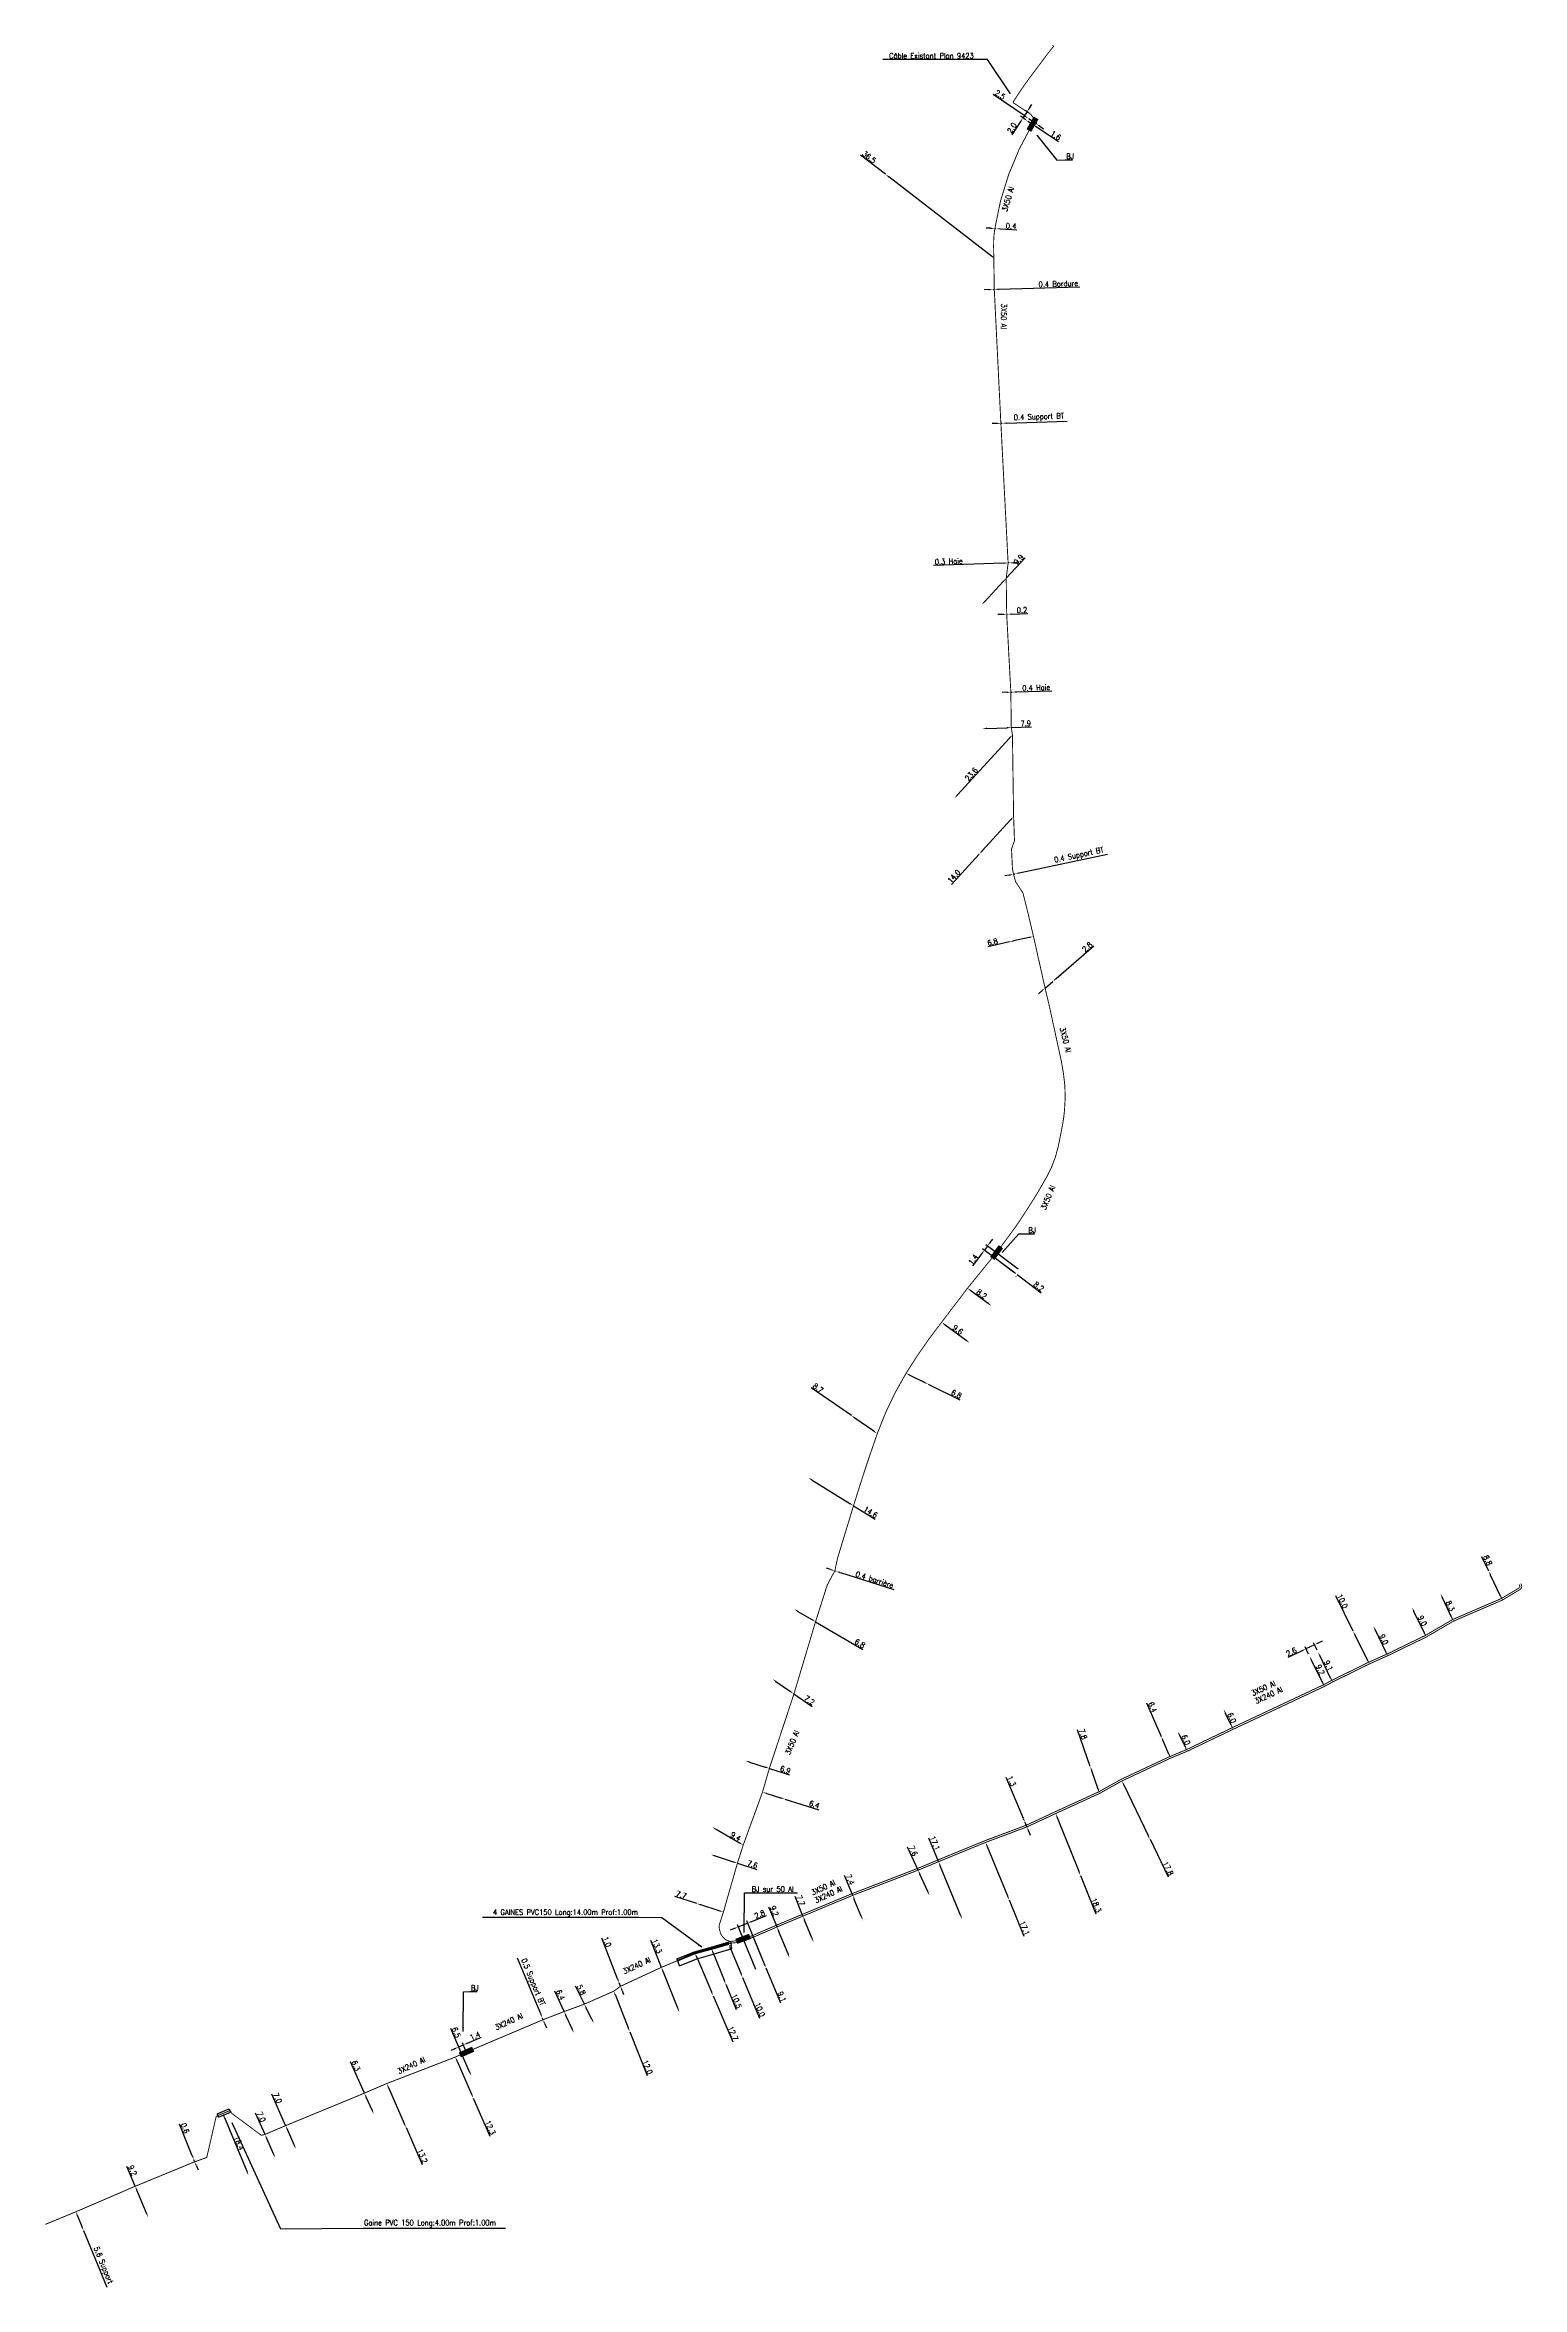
# Model space of a CAD drawing. Header units: millimetres. Extents: x 168000 to 168978, y 138000 to 138802.
# Drawn here: x 168000 to 168406, y 138186 to 138802 of the extents above; entities that cross this region are included whole.
import ezdxf
from ezdxf.enums import TextEntityAlignment as Align

# ---------------------------------------------------------------- set-up
doc = ezdxf.new("R2010")
doc.units = ezdxf.units.MM
doc.header["$PDMODE"] = 34
doc.layers.get('0').update_dxf_attribs({"linetype": 'CONTINUOUS'})
doc.layers.get('DEFPOINTS').update_dxf_attribs({"linetype": 'CONTINUOUS'})
for name, color, linetype in [('M_120', 5, 'M_ST_13'), ('M_300', 7, 'CONTINUOUS'), ('M_400', 7, 'CONTINUOUS')]:
    doc.layers.add(name, color=color, linetype=linetype)
doc.styles.add('M_ROMANS', font='ROMANS.shx', dxfattribs={"width": 0.75})
doc.styles.get("Standard").update_dxf_attribs({"font": 'romans.shx', "width": 0.85})
doc.linetypes.add('M_ST_13', pattern='A,5,-0.3,["oo",Standard,S=1.5,R=0,X=0,Y=-0.5],-3', length=8.3)
doc.dimstyles.get("Standard").update_dxf_attribs({"dimtxt": 1.5, "dimasz": 1.2, "dimexe": 0.625, "dimexo": 0.625, "dimgap": 0.25, "dimtad": 1, "dimdec": 1, "dimzin": 0, "dimdsep": 46, "dimtxsty": 'Standard', "dimcen": -0.5, "dimadec": 0, "dimazin": 0, "dimtfac": 1, "dimtdec": 1, "dimtmove": 0, "dimatfit": 3, "dimfxl": 1, "dimtolj": 1, "dimtzin": 0, "dimarcsym": 0})

# ---------------------------------------------------------------- blocks, each defined once
blk = doc.blocks.new('M_300_03')
at = {"color": 0, "linetype": 'Continuous'}
blk.add_solid([(-2, 0.75), (-2, -0.75), (2, 0.75), (2, -0.75)], dxfattribs=at)
at = {"color": 0, "linetype": 'Continuous', "style": 'M_ROMANS', "width": 0.75, "flags": 3}
for tag, p in [('DEF_COUP', (0, -12.5)), ('DEF_LEG', (0, -10)), ('DEF_TYPE', (0, -15))]:
    blk.add_attdef(tag, text='', height=1.2, dxfattribs=at).set_placement(p, align=Align.MIDDLE)
blk = doc.blocks.new('*D8')
at = {"layer": 'DEFPOINTS', "color": 0, "linetype": 'Continuous'}
for p in [(168093.87, 138241.5), (168099.17, 138229.4), (168099.17, 138229.4)]:
    blk.add_point(p, dxfattribs=at)
at = {"layer": 'M_120', "color": 0, "linetype": 'Continuous', "lineweight": -2}
for p, q in [((168094.36, 138240.4), (168098.69, 138230.5)), ((168099.17, 138229.4), (168103.62, 138219.26))]:
    blk.add_line(p, q, dxfattribs=at)
at = {"layer": 'M_120', "color": 0, "linetype": 'Continuous'}
for points in [[(168094.54, 138240.48), (168094.17, 138240.32), (168093.87, 138241.5)], [(168098.87, 138230.58), (168098.51, 138230.42), (168099.17, 138229.4)]]:
    blk.add_solid(points, dxfattribs=at)
at = {"layer": 'M_120', "color": 0, "linetype": 'Continuous', "insert": (168103.69, 138221.58), "char_height": 1.5, "attachment_point": 5, "rotation": 293.6582}
blk.add_mtext('\\A1;13.2', dxfattribs=at)
blk = doc.blocks.new('*D9')
at = {"layer": 'DEFPOINTS', "color": 0, "linetype": 'Continuous'}
for p in [(168112.74, 138248.78), (168117.67, 138237.51), (168117.67, 138237.51)]:
    blk.add_point(p, dxfattribs=at)
at = {"layer": 'M_120', "color": 0, "linetype": 'Continuous', "lineweight": -2}
for p, q in [((168113.22, 138247.68), (168117.19, 138238.61)), ((168117.67, 138237.51), (168122.24, 138227.07))]:
    blk.add_line(p, q, dxfattribs=at)
at = {"layer": 'M_120', "color": 0, "linetype": 'Continuous'}
for points in [[(168113.4, 138247.76), (168113.03, 138247.6), (168112.74, 138248.78)], [(168117.37, 138238.69), (168117.01, 138238.53), (168117.67, 138237.51)]]:
    blk.add_solid(points, dxfattribs=at)
at = {"layer": 'M_120', "color": 0, "linetype": 'Continuous', "insert": (168122.32, 138229.4), "char_height": 1.5, "attachment_point": 5, "rotation": 293.6582}
blk.add_mtext('\\A1;12.3', dxfattribs=at)
blk = doc.blocks.new('*D10')
at = {"layer": 'DEFPOINTS', "color": 0, "linetype": 'Continuous'}
for p in [(168113.65, 138251.55), (168114.51, 138249.58), (168115.79, 138250.14)]:
    blk.add_point(p, dxfattribs=at)
at = {"layer": 'M_120', "color": 0, "linetype": 'Continuous', "lineweight": -2}
for p, q in [((168114.26, 138250.16), (168113.4, 138252.13)), ((168113.65, 138251.55), (168114.93, 138252.11)), ((168115.54, 138250.72), (168114.68, 138252.68)), ((168116.03, 138252.59), (168119.93, 138254.29)), ((168112.55, 138251.07), (168111.45, 138250.59))]:
    blk.add_line(p, q, dxfattribs=at)
at = {"layer": 'M_120', "color": 0, "linetype": 'Continuous'}
for points in [[(168112.47, 138251.26), (168112.63, 138250.89), (168113.65, 138251.55)], [(168115.95, 138252.77), (168116.11, 138252.41), (168114.93, 138252.11)]]:
    blk.add_solid(points, dxfattribs=at)
at = {"layer": 'M_120', "color": 0, "linetype": 'Continuous', "insert": (168118.13, 138254.6), "char_height": 1.5, "attachment_point": 5, "rotation": 23.56146}
blk.add_mtext('\\A1;1.4', dxfattribs=at)
blk = doc.blocks.new('*D11')
at = {"layer": 'DEFPOINTS', "color": 0, "linetype": 'Continuous'}
for p in [(168114.51, 138249.58), (168117.1, 138243.63), (168117.1, 138243.63)]:
    blk.add_point(p, dxfattribs=at)
at = {"layer": 'M_120', "color": 0, "linetype": 'Continuous', "lineweight": -2}
for p, q in [((168114.51, 138249.58), (168111.45, 138256.6)), ((168116.62, 138244.73), (168114.99, 138248.48))]:
    blk.add_line(p, q, dxfattribs=at)
at = {"layer": 'M_120', "color": 0, "linetype": 'Continuous'}
for points in [[(168115.17, 138248.56), (168114.8, 138248.4), (168114.51, 138249.58)], [(168116.81, 138244.81), (168116.44, 138244.65), (168117.1, 138243.63)]]:
    blk.add_solid(points, dxfattribs=at)
at = {"layer": 'M_120', "color": 0, "linetype": 'Continuous', "insert": (168112.98, 138255.57), "char_height": 1.5, "attachment_point": 5, "rotation": 293.56146}
blk.add_mtext('\\A1;6.5', dxfattribs=at)
blk = doc.blocks.new('*D12')
at = {"layer": 'DEFPOINTS', "color": 0, "linetype": 'Continuous'}
for p in [(168136.65, 138259.51), (168136.65, 138259.51), (168136.84, 138259.05)]:
    blk.add_point(p, dxfattribs=at)
at = {"layer": 'M_120', "color": 0, "linetype": 'Continuous', "lineweight": -2}
for p, q in [((168136.19, 138260.62), (168129.84, 138276)), ((168136.84, 138259.05), (168136.65, 138259.51)), ((168137.3, 138257.94), (168137.75, 138256.83))]:
    blk.add_line(p, q, dxfattribs=at)
at = {"layer": 'M_120', "color": 0, "linetype": 'Continuous'}
for points in [[(168136.37, 138260.7), (168136, 138260.55), (168136.65, 138259.51)], [(168137.48, 138258.02), (168137.11, 138257.87), (168136.84, 138259.05)]]:
    blk.add_solid(points, dxfattribs=at)
at = {"layer": 'M_120', "color": 0, "linetype": 'Continuous', "insert": (168133.94, 138269.34), "char_height": 1.5, "attachment_point": 5, "rotation": 292.43759}
blk.add_mtext('\\A1;0.5 Support BT', dxfattribs=at)
blk = doc.blocks.new('*D13')
at = {"layer": 'DEFPOINTS', "color": 0, "linetype": 'Continuous'}
for p in [(168142.63, 138261.29), (168145.3, 138255.48), (168145.3, 138255.48)]:
    blk.add_point(p, dxfattribs=at)
at = {"layer": 'M_120', "color": 0, "linetype": 'Continuous', "lineweight": -2}
for p, q in [((168142.63, 138261.29), (168140.06, 138266.89)), ((168142.06, 138261.03), (168142.06, 138261.03)), ((168144.8, 138256.57), (168143.13, 138260.2))]:
    blk.add_line(p, q, dxfattribs=at)
at = {"layer": 'M_120', "color": 0, "linetype": 'Continuous'}
for points in [[(168143.31, 138260.29), (168142.95, 138260.12), (168142.63, 138261.29)], [(168144.98, 138256.65), (168144.62, 138256.48), (168145.3, 138255.48)]]:
    blk.add_solid(points, dxfattribs=at)
at = {"layer": 'M_120', "color": 0, "linetype": 'Continuous', "insert": (168141.63, 138265.87), "char_height": 1.5, "attachment_point": 5, "rotation": 294.62711}
blk.add_mtext('\\A1;6.4', dxfattribs=at)
blk = doc.blocks.new('*D14')
at = {"layer": 'DEFPOINTS', "color": 0, "linetype": 'Continuous'}
for p in [(168148.19, 138263.33), (168150.78, 138258.14), (168150.78, 138258.14)]:
    blk.add_point(p, dxfattribs=at)
at = {"layer": 'M_120', "color": 0, "linetype": 'Continuous', "lineweight": -2}
for p, q in [((168148.19, 138263.33), (168145.74, 138268.24)), ((168150.24, 138259.21), (168148.73, 138262.25))]:
    blk.add_line(p, q, dxfattribs=at)
at = {"layer": 'M_120', "color": 0, "linetype": 'Continuous'}
for points in [[(168148.9, 138262.34), (168148.55, 138262.16), (168148.19, 138263.33)], [(168150.42, 138259.3), (168150.06, 138259.12), (168150.78, 138258.14)]]:
    blk.add_solid(points, dxfattribs=at)
at = {"layer": 'M_120', "color": 0, "linetype": 'Continuous', "insert": (168147.35, 138267.26), "char_height": 1.5, "attachment_point": 5, "rotation": 296.48211}
blk.add_mtext('\\A1;5.8', dxfattribs=at)
blk = doc.blocks.new('*D15')
at = {"layer": 'DEFPOINTS', "color": 0, "linetype": 'Continuous'}
for p in [(168157.76, 138269.17), (168157.76, 138269.17), (168158.12, 138268.24)]:
    blk.add_point(p, dxfattribs=at)
at = {"layer": 'M_120', "color": 0, "linetype": 'Continuous', "lineweight": -2}
for p, q in [((168157.32, 138270.29), (168152.96, 138281.5)), ((168158.12, 138268.24), (168157.76, 138269.17)), ((168158.55, 138267.12), (168158.99, 138266))]:
    blk.add_line(p, q, dxfattribs=at)
at = {"layer": 'M_120', "color": 0, "linetype": 'Continuous'}
for points in [[(168157.51, 138270.36), (168157.13, 138270.21), (168157.76, 138269.17)], [(168158.74, 138267.19), (168158.37, 138267.05), (168158.12, 138268.24)]]:
    blk.add_solid(points, dxfattribs=at)
at = {"layer": 'M_120', "color": 0, "linetype": 'Continuous', "insert": (168154.43, 138280.47), "char_height": 1.5, "attachment_point": 5, "rotation": 291.2621}
blk.add_mtext('\\A1;1.0', dxfattribs=at)
blk = doc.blocks.new('*D16')
at = {"layer": 'DEFPOINTS', "color": 0, "linetype": 'Continuous'}
for p in [(168156.28, 138266.88), (168160.68, 138255.71), (168160.68, 138255.71)]:
    blk.add_point(p, dxfattribs=at)
at = {"layer": 'M_120', "color": 0, "linetype": 'Continuous', "lineweight": -2}
for p, q in [((168155.7, 138266.65), (168155.7, 138266.65)), ((168156.72, 138265.76), (168160.24, 138256.83)), ((168160.1, 138255.48), (168160.1, 138255.48)), ((168160.68, 138255.71), (168165.42, 138243.7))]:
    blk.add_line(p, q, dxfattribs=at)
at = {"layer": 'M_120', "color": 0, "linetype": 'Continuous'}
for points in [[(168156.91, 138265.83), (168156.53, 138265.69), (168156.28, 138266.88)], [(168160.43, 138256.9), (168160.06, 138256.76), (168160.68, 138255.71)]]:
    blk.add_solid(points, dxfattribs=at)
at = {"layer": 'M_120', "color": 0, "linetype": 'Continuous', "insert": (168165.58, 138246.02), "char_height": 1.5, "attachment_point": 5, "rotation": 291.53105}
blk.add_mtext('\\A1;12.0', dxfattribs=at)
blk = doc.blocks.new('*D17')
at = {"layer": 'DEFPOINTS', "color": 0, "linetype": 'Continuous'}
for p in [(168169.38, 138273.44), (168174.31, 138261.09), (168174.31, 138261.09)]:
    blk.add_point(p, dxfattribs=at)
at = {"layer": 'M_120', "color": 0, "linetype": 'Continuous', "lineweight": -2}
for p, q in [((168169.38, 138273.44), (168166.44, 138280.83)), ((168173.86, 138262.2), (168169.83, 138272.33))]:
    blk.add_line(p, q, dxfattribs=at)
at = {"layer": 'M_120', "color": 0, "linetype": 'Continuous'}
for points in [[(168170.01, 138272.4), (168169.64, 138272.26), (168169.38, 138273.44)], [(168174.05, 138262.28), (168173.68, 138262.13), (168174.31, 138261.09)]]:
    blk.add_solid(points, dxfattribs=at)
at = {"layer": 'M_120', "color": 0, "linetype": 'Continuous', "insert": (168168.15, 138279.25), "char_height": 1.5, "attachment_point": 5, "rotation": 291.72464}
blk.add_mtext('\\A1;13.3', dxfattribs=at)
blk = doc.blocks.new('*D18')
at = {"layer": 'DEFPOINTS', "color": 0, "linetype": 'Continuous'}
for p in [(168268.78, 138781.85), (168270.96, 138782.8), (168269.85, 138781.14)]:
    blk.add_point(p, dxfattribs=at)
at = {"layer": 'M_120', "color": 0, "linetype": 'Continuous', "lineweight": -2}
for p, q in [((168269.33, 138781.48), (168268.26, 138782.2)), ((168269.89, 138783.52), (168268.78, 138781.85)), ((168270.44, 138783.15), (168269.37, 138783.86)), ((168270.56, 138784.51), (168271.22, 138785.51)), ((168268.11, 138780.85), (168265.69, 138777.22))]:
    blk.add_line(p, q, dxfattribs=at)
at = {"layer": 'M_120', "color": 0, "linetype": 'Continuous'}
for points in [[(168267.95, 138780.96), (168268.28, 138780.74), (168268.78, 138781.85)], [(168270.39, 138784.62), (168270.72, 138784.4), (168269.89, 138783.52)]]:
    blk.add_solid(points, dxfattribs=at)
at = {"layer": 'M_120', "color": 0, "linetype": 'Continuous', "insert": (168265.74, 138779.09), "char_height": 1.5, "attachment_point": 5, "rotation": 56.27711}
blk.add_mtext('\\A1;2.0', dxfattribs=at)
blk = doc.blocks.new('*D19')
at = {"layer": 'DEFPOINTS', "color": 0, "linetype": 'Continuous'}
for p in [(168270.36, 138781.62), (168270.36, 138781.62), (168272.43, 138780.22)]:
    blk.add_point(p, dxfattribs=at)
at = {"layer": 'M_120', "color": 0, "linetype": 'Continuous', "lineweight": -2}
for p, q in [((168269.37, 138782.3), (168260.61, 138788.26)), ((168272.43, 138780.22), (168270.36, 138781.62)), ((168273.42, 138779.54), (168274.41, 138778.87))]:
    blk.add_line(p, q, dxfattribs=at)
at = {"layer": 'M_120', "color": 0, "linetype": 'Continuous'}
for points in [[(168269.48, 138782.46), (168269.26, 138782.13), (168270.36, 138781.62)], [(168273.53, 138779.71), (168273.31, 138779.38), (168272.43, 138780.22)]]:
    blk.add_solid(points, dxfattribs=at)
at = {"layer": 'M_120', "color": 0, "linetype": 'Continuous', "insert": (168262.48, 138788.19), "char_height": 1.5, "attachment_point": 5, "rotation": 325.78056}
blk.add_mtext('\\A1;2.5', dxfattribs=at)
blk = doc.blocks.new('*D20')
at = {"layer": 'DEFPOINTS', "color": 0, "linetype": 'Continuous'}
for p in [(168270.1, 138780.97), (168270.1, 138780.97), (168271.39, 138780.11)]:
    blk.add_point(p, dxfattribs=at)
at = {"layer": 'M_120', "color": 0, "linetype": 'Continuous', "lineweight": -2}
for p, q in [((168269.1, 138781.64), (168268.1, 138782.3)), ((168270.1, 138780.97), (168271.39, 138780.11)), ((168272.39, 138779.44), (168278.5, 138775.36))]:
    blk.add_line(p, q, dxfattribs=at)
at = {"layer": 'M_120', "color": 0, "linetype": 'Continuous'}
for points in [[(168269.21, 138781.8), (168268.99, 138781.47), (168270.1, 138780.97)], [(168272.5, 138779.61), (168272.28, 138779.28), (168271.39, 138780.11)]]:
    blk.add_solid(points, dxfattribs=at)
at = {"layer": 'M_120', "color": 0, "linetype": 'Continuous', "insert": (168277.81, 138777.02), "char_height": 1.5, "attachment_point": 5, "rotation": 326.27711}
blk.add_mtext('\\A1;1.6', dxfattribs=at)
blk = doc.blocks.new('*D21')
at = {"layer": 'DEFPOINTS', "color": 0, "linetype": 'Continuous'}
for p in [(168261.04, 138751.42), (168261.44, 138751.39), (168261.44, 138751.39)]:
    blk.add_point(p, dxfattribs=at)
at = {"layer": 'M_120', "color": 0, "linetype": 'Continuous', "lineweight": -2}
for p, q in [((168259.84, 138751.49), (168258.64, 138751.57)), ((168261.04, 138751.42), (168261.44, 138751.39)), ((168262.64, 138751.32), (168267.06, 138751.04))]:
    blk.add_line(p, q, dxfattribs=at)
at = {"layer": 'M_120', "color": 0, "linetype": 'Continuous'}
for points in [[(168259.85, 138751.69), (168259.83, 138751.29), (168261.04, 138751.42)], [(168262.65, 138751.52), (168262.62, 138751.12), (168261.44, 138751.39)]]:
    blk.add_solid(points, dxfattribs=at)
at = {"layer": 'M_120', "color": 0, "linetype": 'Continuous', "insert": (168265.51, 138752.14), "char_height": 1.5, "attachment_point": 5, "rotation": 356.43241}
blk.add_mtext('\\A1;0.4', dxfattribs=at)
blk = doc.blocks.new('*D22')
at = {"layer": 'DEFPOINTS', "color": 0, "linetype": 'Continuous'}
for p in [(168260.54, 138734.68), (168260.54, 138734.68), (168260.89, 138734.69)]:
    blk.add_point(p, dxfattribs=at)
at = {"layer": 'M_120', "color": 0, "linetype": 'Continuous', "lineweight": -2}
for p, q in [((168259.34, 138734.64), (168258.14, 138734.61)), ((168260.54, 138734.68), (168260.89, 138734.69)), ((168262.09, 138734.73), (168284.43, 138735.42))]:
    blk.add_line(p, q, dxfattribs=at)
at = {"layer": 'M_120', "color": 0, "linetype": 'Continuous'}
for points in [[(168259.33, 138734.84), (168259.34, 138734.44), (168260.54, 138734.68)], [(168262.08, 138734.93), (168262.09, 138734.53), (168260.89, 138734.69)]]:
    blk.add_solid(points, dxfattribs=at)
at = {"layer": 'M_120', "color": 0, "linetype": 'Continuous', "insert": (168278.48, 138736.24), "char_height": 1.5, "attachment_point": 5, "rotation": 1.76774}
blk.add_mtext('\\A1;0.4 Bordure', dxfattribs=at)
blk = doc.blocks.new('*D23')
at = {"layer": 'DEFPOINTS', "color": 0, "linetype": 'Continuous'}
for p in [(168262.7, 138697.9), (168263.1, 138697.91), (168263.1, 138697.91)]:
    blk.add_point(p, dxfattribs=at)
at = {"layer": 'M_120', "color": 0, "linetype": 'Continuous', "lineweight": -2}
for p, q in [((168261.5, 138697.86), (168260.3, 138697.82)), ((168262.7, 138697.9), (168263.1, 138697.91)), ((168264.3, 138697.95), (168280.92, 138698.51))]:
    blk.add_line(p, q, dxfattribs=at)
at = {"layer": 'M_120', "color": 0, "linetype": 'Continuous'}
for points in [[(168261.49, 138698.06), (168261.51, 138697.66), (168262.7, 138697.9)], [(168264.29, 138698.15), (168264.3, 138697.75), (168263.1, 138697.91)]]:
    blk.add_solid(points, dxfattribs=at)
at = {"layer": 'M_120', "color": 0, "linetype": 'Continuous', "insert": (168273.17, 138699.5), "char_height": 1.5, "attachment_point": 5, "rotation": 1.90447}
blk.add_mtext('\\A1;0.4 Support BT', dxfattribs=at)
blk = doc.blocks.new('*D24')
at = {"layer": 'DEFPOINTS', "color": 0, "linetype": 'Continuous'}
for p in [(168264.69, 138659.49), (168264.94, 138659.5), (168264.94, 138659.5)]:
    blk.add_point(p, dxfattribs=at)
at = {"layer": 'M_120', "color": 0, "linetype": 'Continuous', "lineweight": -2}
for p, q in [((168263.49, 138659.45), (168244.14, 138658.79)), ((168264.94, 138659.5), (168264.69, 138659.49)), ((168266.14, 138659.54), (168267.34, 138659.58))]:
    blk.add_line(p, q, dxfattribs=at)
at = {"layer": 'M_120', "color": 0, "linetype": 'Continuous'}
for points in [[(168263.49, 138659.65), (168263.5, 138659.25), (168264.69, 138659.49)], [(168266.13, 138659.74), (168266.15, 138659.34), (168264.94, 138659.5)]]:
    blk.add_solid(points, dxfattribs=at)
at = {"layer": 'M_120', "color": 0, "linetype": 'Continuous', "insert": (168248.36, 138659.93), "char_height": 1.5, "attachment_point": 5, "rotation": 1.96385}
blk.add_mtext('\\A1;0.3 Haie', dxfattribs=at)
blk = doc.blocks.new('*D25')
at = {"layer": 'DEFPOINTS', "color": 0, "linetype": 'Continuous'}
for p in [(168264.17, 138655.3), (168257.45, 138648.03), (168257.45, 138648.03)]:
    blk.add_point(p, dxfattribs=at)
at = {"layer": 'M_120', "color": 0, "linetype": 'Continuous', "lineweight": -2}
for p, q in [((168264.17, 138655.3), (168269.37, 138660.92)), ((168258.26, 138648.91), (168263.36, 138654.42))]:
    blk.add_line(p, q, dxfattribs=at)
at = {"layer": 'M_120', "color": 0, "linetype": 'Continuous'}
for points in [[(168263.21, 138654.56), (168263.5, 138654.28), (168264.17, 138655.3)], [(168258.12, 138649.05), (168258.41, 138648.78), (168257.45, 138648.03)]]:
    blk.add_solid(points, dxfattribs=at)
at = {"layer": 'M_120', "color": 0, "linetype": 'Continuous', "insert": (168267.58, 138660.45), "char_height": 1.5, "attachment_point": 5, "rotation": 47.23497}
blk.add_mtext('\\A1;9.9', dxfattribs=at)
blk = doc.blocks.new('*D26')
at = {"layer": 'DEFPOINTS', "color": 0, "linetype": 'Continuous'}
for p in [(168264.3, 138645.4), (168264.55, 138645.41), (168264.55, 138645.41)]:
    blk.add_point(p, dxfattribs=at)
at = {"layer": 'M_120', "color": 0, "linetype": 'Continuous', "lineweight": -2}
for p, q in [((168263.1, 138645.36), (168261.9, 138645.32)), ((168264.3, 138645.4), (168264.55, 138645.41)), ((168265.75, 138645.45), (168270.12, 138645.6))]:
    blk.add_line(p, q, dxfattribs=at)
at = {"layer": 'M_120', "color": 0, "linetype": 'Continuous'}
for points in [[(168263.1, 138645.56), (168263.11, 138645.16), (168264.3, 138645.4)], [(168265.75, 138645.65), (168265.76, 138645.25), (168264.55, 138645.41)]]:
    blk.add_solid(points, dxfattribs=at)
at = {"layer": 'M_120', "color": 0, "linetype": 'Continuous', "insert": (168268.5, 138646.55), "char_height": 1.5, "attachment_point": 5, "rotation": 1.96385}
blk.add_mtext('\\A1;0.2', dxfattribs=at)
blk = doc.blocks.new('*D27')
at = {"layer": 'DEFPOINTS', "color": 0, "linetype": 'Continuous'}
for p in [(168265.44, 138623.98), (168265.79, 138623.99), (168265.79, 138623.99)]:
    blk.add_point(p, dxfattribs=at)
at = {"layer": 'M_120', "color": 0, "linetype": 'Continuous', "lineweight": -2}
for p, q in [((168264.25, 138623.94), (168263.05, 138623.9)), ((168265.42, 138624.61), (168265.42, 138624.61)), ((168265.44, 138623.98), (168265.79, 138623.99)), ((168265.77, 138624.62), (168265.77, 138624.62)), ((168266.99, 138624.04), (168276.7, 138624.37))]:
    blk.add_line(p, q, dxfattribs=at)
at = {"layer": 'M_120', "color": 0, "linetype": 'Continuous'}
for points in [[(168264.24, 138624.14), (168264.25, 138623.74), (168265.44, 138623.98)], [(168266.99, 138624.24), (168267, 138623.84), (168265.79, 138623.99)]]:
    blk.add_solid(points, dxfattribs=at)
at = {"layer": 'M_120', "color": 0, "linetype": 'Continuous', "insert": (168272.41, 138625.22), "char_height": 1.5, "attachment_point": 5, "rotation": 1.95552}
blk.add_mtext('\\A1;0.4 Haie', dxfattribs=at)
blk = doc.blocks.new('*D28')
at = {"layer": 'DEFPOINTS', "color": 0, "linetype": 'Continuous'}
for p in [(168257.66, 138613.98), (168257.66, 138613.98), (168265.56, 138614.25)]:
    blk.add_point(p, dxfattribs=at)
at = {"layer": 'M_120', "color": 0, "linetype": 'Continuous', "lineweight": -2}
for p, q in [((168258.86, 138614.02), (168264.36, 138614.21)), ((168265.56, 138614.25), (168271.12, 138614.44))]:
    blk.add_line(p, q, dxfattribs=at)
at = {"layer": 'M_120', "color": 0, "linetype": 'Continuous'}
for points in [[(168258.86, 138614.22), (168258.87, 138613.83), (168257.66, 138613.98)], [(168264.35, 138614.41), (168264.37, 138614.01), (168265.56, 138614.25)]]:
    blk.add_solid(points, dxfattribs=at)
at = {"layer": 'M_120', "color": 0, "linetype": 'Continuous', "insert": (168269.53, 138615.39), "char_height": 1.5, "attachment_point": 5, "rotation": 1.95552}
blk.add_mtext('\\A1;7.9', dxfattribs=at)
blk = doc.blocks.new('*D29')
at = {"layer": 'DEFPOINTS', "color": 0, "linetype": 'Continuous'}
for p in [(168265.88, 138612.24), (168249.94, 138594.84), (168249.94, 138594.84)]:
    blk.add_point(p, dxfattribs=at)
at = {"layer": 'M_120', "color": 0, "linetype": 'Continuous', "lineweight": -2}
blk.add_line((168265.07, 138611.36), (168250.75, 138595.72), dxfattribs=at)
at = {"layer": 'M_120', "color": 0, "linetype": 'Continuous'}
for points in [[(168264.92, 138611.49), (168265.22, 138611.22), (168265.88, 138612.24)], [(168250.6, 138595.86), (168250.9, 138595.59), (168249.94, 138594.84)]]:
    blk.add_solid(points, dxfattribs=at)
at = {"layer": 'M_120', "color": 0, "linetype": 'Continuous', "insert": (168254.6, 138601.41), "char_height": 1.5, "attachment_point": 5, "rotation": 47.50766}
blk.add_mtext('\\A1;23.6', dxfattribs=at)
blk = doc.blocks.new('*D30')
at = {"layer": 'DEFPOINTS', "color": 0, "linetype": 'Continuous'}
for p in [(168266.2, 138589.78), (168256.74, 138579.45), (168256.74, 138579.45)]:
    blk.add_point(p, dxfattribs=at)
at = {"layer": 'M_120', "color": 0, "linetype": 'Continuous', "lineweight": -2}
for p, q in [((168265.39, 138588.89), (168257.56, 138580.34)), ((168256.74, 138579.45), (168249.12, 138571.13))]:
    blk.add_line(p, q, dxfattribs=at)
at = {"layer": 'M_120', "color": 0, "linetype": 'Continuous'}
for points in [[(168265.24, 138589.03), (168265.54, 138588.76), (168266.2, 138589.78)], [(168257.41, 138580.47), (168257.7, 138580.2), (168256.74, 138579.45)]]:
    blk.add_solid(points, dxfattribs=at)
at = {"layer": 'M_120', "color": 0, "linetype": 'Continuous', "insert": (168249.8, 138573.35), "char_height": 1.5, "attachment_point": 5, "rotation": 47.50766}
blk.add_mtext('\\A1;14.0', dxfattribs=at)
blk = doc.blocks.new('*D31')
at = {"layer": 'DEFPOINTS', "color": 0, "linetype": 'Continuous'}
for p in [(168266.18, 138573.95), (168266.57, 138574.03), (168266.57, 138574.03)]:
    blk.add_point(p, dxfattribs=at)
at = {"layer": 'M_120', "color": 0, "linetype": 'Continuous', "lineweight": -2}
for p, q in [((168267.75, 138574.28), (168292.01, 138579.44)), ((168265.01, 138573.7), (168263.83, 138573.45)), ((168266.18, 138573.95), (168266.57, 138574.03))]:
    blk.add_line(p, q, dxfattribs=at)
at = {"layer": 'M_120', "color": 0, "linetype": 'Continuous'}
for points in [[(168264.97, 138573.9), (168265.05, 138573.5), (168266.18, 138573.95)], [(168267.7, 138574.48), (168267.79, 138574.09), (168266.57, 138574.03)]]:
    blk.add_solid(points, dxfattribs=at)
at = {"layer": 'M_120', "color": 0, "linetype": 'Continuous', "insert": (168284.2, 138579.06), "char_height": 1.5, "attachment_point": 5, "rotation": 12.00021}
blk.add_mtext('\\A1;0.4 Support BT', dxfattribs=at)
blk = doc.blocks.new('*D32')
at = {"layer": 'DEFPOINTS', "color": 0, "linetype": 'Continuous'}
for p in [(168265.04, 138555.32), (168265.04, 138555.32), (168271.67, 138556.83)]:
    blk.add_point(p, dxfattribs=at)
at = {"layer": 'M_120', "color": 0, "linetype": 'Continuous', "lineweight": -2}
for p, q in [((168265.04, 138555.32), (168259.09, 138553.97)), ((168270.5, 138556.57), (168266.21, 138555.59))]:
    blk.add_line(p, q, dxfattribs=at)
at = {"layer": 'M_120', "color": 0, "linetype": 'Continuous'}
for points in [[(168266.17, 138555.78), (168266.26, 138555.39), (168265.04, 138555.32)], [(168270.46, 138556.76), (168270.55, 138556.37), (168271.67, 138556.83)]]:
    blk.add_solid(points, dxfattribs=at)
at = {"layer": 'M_120', "color": 0, "linetype": 'Continuous', "insert": (168260.39, 138555.29), "char_height": 1.5, "attachment_point": 5, "rotation": 12.82923}
blk.add_mtext('\\A1;6.8', dxfattribs=at)
blk = doc.blocks.new('*D33')
at = {"layer": 'DEFPOINTS', "color": 0, "linetype": 'Continuous'}
for p in [(168274.85, 138542.63), (168276.97, 138544.46), (168276.97, 138544.46)]:
    blk.add_point(p, dxfattribs=at)
at = {"layer": 'M_120', "color": 0, "linetype": 'Continuous', "lineweight": -2}
for p, q in [((168277.88, 138545.24), (168288.29, 138554.22)), ((168273.94, 138541.84), (168273.03, 138541.06)), ((168274.85, 138542.63), (168276.97, 138544.46))]:
    blk.add_line(p, q, dxfattribs=at)
at = {"layer": 'M_120', "color": 0, "linetype": 'Continuous'}
for points in [[(168273.81, 138542), (168274.07, 138541.69), (168274.85, 138542.63)], [(168277.75, 138545.39), (168278.01, 138545.09), (168276.97, 138544.46)]]:
    blk.add_solid(points, dxfattribs=at)
at = {"layer": 'M_120', "color": 0, "linetype": 'Continuous', "insert": (168286.44, 138553.94), "char_height": 1.5, "attachment_point": 5, "rotation": 40.78305}
blk.add_mtext('\\A1;2.8', dxfattribs=at)
blk = doc.blocks.new('*D34')
at = {"layer": 'DEFPOINTS', "color": 0, "linetype": 'Continuous'}
for p in [(168260.62, 138468.86), (168267.15, 138463.89), (168267.16, 138463.91)]:
    blk.add_point(p, dxfattribs=at)
at = {"layer": 'M_120', "color": 0, "linetype": 'Continuous', "lineweight": -2}
for p, q in [((168260.25, 138468.36), (168260.23, 138468.34)), ((168261.56, 138468.12), (168266.19, 138464.61)), ((168266.78, 138463.41), (168266.77, 138463.39)), ((168267.15, 138463.89), (168273.79, 138458.86))]:
    blk.add_line(p, q, dxfattribs=at)
at = {"layer": 'M_120', "color": 0, "linetype": 'Continuous'}
for points in [[(168261.69, 138468.28), (168261.44, 138467.96), (168260.61, 138468.84)], [(168266.31, 138464.77), (168266.07, 138464.46), (168267.15, 138463.89)]]:
    blk.add_solid(points, dxfattribs=at)
at = {"layer": 'M_120', "color": 0, "linetype": 'Continuous', "insert": (168273.13, 138460.61), "char_height": 1.5, "attachment_point": 5, "rotation": 322.86685}
blk.add_mtext('\\A1;8.2', dxfattribs=at)
blk = doc.blocks.new('*D37')
at = {"layer": 'DEFPOINTS', "color": 0, "linetype": 'Continuous'}
for p in [(168236.63, 138436.74), (168242.73, 138433.74), (168242.73, 138433.74)]:
    blk.add_point(p, dxfattribs=at)
at = {"layer": 'M_120', "color": 0, "linetype": 'Continuous', "lineweight": -2}
for p, q in [((168237.71, 138436.21), (168241.65, 138434.27)), ((168242.73, 138433.74), (168251.44, 138429.46))]:
    blk.add_line(p, q, dxfattribs=at)
at = {"layer": 'M_120', "color": 0, "linetype": 'Continuous'}
for points in [[(168237.79, 138436.39), (168237.62, 138436.04), (168236.63, 138436.74)], [(168241.74, 138434.45), (168241.57, 138434.09), (168242.73, 138433.74)]]:
    blk.add_solid(points, dxfattribs=at)
at = {"layer": 'M_120', "color": 0, "linetype": 'Continuous', "insert": (168250.49, 138431.04), "char_height": 1.5, "attachment_point": 5, "rotation": 333.80645}
blk.add_mtext('\\A1;6.8', dxfattribs=at)
blk = doc.blocks.new('*D38')
at = {"layer": 'DEFPOINTS', "color": 0, "linetype": 'Continuous'}
for p in [(168221.59, 138425.12), (168221.59, 138425.12), (168228.73, 138420.15)]:
    blk.add_point(p, dxfattribs=at)
at = {"layer": 'M_120', "color": 0, "linetype": 'Continuous', "lineweight": -2}
for p, q in [((168221.59, 138425.12), (168210.56, 138432.77)), ((168221.94, 138425.63), (168221.94, 138425.63)), ((168227.75, 138420.84), (168222.57, 138424.43)), ((168229.09, 138420.67), (168229.09, 138420.67))]:
    blk.add_line(p, q, dxfattribs=at)
at = {"layer": 'M_120', "color": 0, "linetype": 'Continuous'}
for points in [[(168222.69, 138424.6), (168222.46, 138424.27), (168221.59, 138425.12)], [(168227.86, 138421), (168227.64, 138420.67), (168228.73, 138420.15)]]:
    blk.add_solid(points, dxfattribs=at)
at = {"layer": 'M_120', "color": 0, "linetype": 'Continuous', "insert": (168212.44, 138432.69), "char_height": 1.5, "attachment_point": 5, "rotation": 325.23126}
blk.add_mtext('\\A1;8.7', dxfattribs=at)
blk = doc.blocks.new('*D39')
at = {"layer": 'DEFPOINTS', "color": 0, "linetype": 'Continuous'}
for p in [(168209.8, 138408.05), (168209.8, 138408.05), (168222.19, 138400.33)]:
    blk.add_point(p, dxfattribs=at)
at = {"layer": 'M_120', "color": 0, "linetype": 'Continuous', "lineweight": -2}
for p, q in [((168210.82, 138407.41), (168221.17, 138400.96)), ((168222.19, 138400.33), (168228.16, 138396.61))]:
    blk.add_line(p, q, dxfattribs=at)
at = {"layer": 'M_120', "color": 0, "linetype": 'Continuous'}
for points in [[(168210.92, 138407.58), (168210.71, 138407.24), (168209.8, 138408.05)], [(168221.28, 138401.13), (168221.07, 138400.79), (168222.19, 138400.33)]]:
    blk.add_solid(points, dxfattribs=at)
at = {"layer": 'M_120', "color": 0, "linetype": 'Continuous', "insert": (168226.9, 138398.57), "char_height": 1.5, "attachment_point": 5, "rotation": 328.08483}
blk.add_mtext('\\A1;14.6', dxfattribs=at)
blk = doc.blocks.new('*D40')
at = {"layer": 'DEFPOINTS', "color": 0, "linetype": 'Continuous'}
for p in [(168217.04, 138382.43), (168217.42, 138382.31), (168217.42, 138382.31)]:
    blk.add_point(p, dxfattribs=at)
at = {"layer": 'M_120', "color": 0, "linetype": 'Continuous', "lineweight": -2}
for p, q in [((168215.9, 138382.79), (168214.75, 138383.15)), ((168217.04, 138382.43), (168217.42, 138382.31)), ((168218.57, 138381.95), (168233.29, 138377.28))]:
    blk.add_line(p, q, dxfattribs=at)
at = {"layer": 'M_120', "color": 0, "linetype": 'Continuous'}
for points in [[(168215.96, 138382.98), (168215.84, 138382.6), (168217.04, 138382.43)], [(168218.63, 138382.14), (168218.51, 138381.75), (168217.42, 138382.31)]]:
    blk.add_solid(points, dxfattribs=at)
at = {"layer": 'M_120', "color": 0, "linetype": 'Continuous', "insert": (168227.97, 138380.01), "char_height": 1.5, "attachment_point": 5, "rotation": 342.4199}
blk.add_mtext('\\A1;0.4 barrière', dxfattribs=at)
blk = doc.blocks.new('*D41')
at = {"layer": 'DEFPOINTS', "color": 0, "linetype": 'Continuous'}
for p in [(168205.89, 138371.91), (168205.89, 138371.91), (168211.75, 138368.46)]:
    blk.add_point(p, dxfattribs=at)
at = {"layer": 'M_120', "color": 0, "linetype": 'Continuous', "lineweight": -2}
for p, q in [((168206.92, 138371.3), (168210.72, 138369.07)), ((168211.75, 138368.46), (168224.77, 138360.82))]:
    blk.add_line(p, q, dxfattribs=at)
at = {"layer": 'M_120', "color": 0, "linetype": 'Continuous'}
for points in [[(168207.02, 138371.47), (168206.82, 138371.13), (168205.89, 138371.91)], [(168210.82, 138369.24), (168210.61, 138368.9), (168211.75, 138368.46)]]:
    blk.add_solid(points, dxfattribs=at)
at = {"layer": 'M_120', "color": 0, "linetype": 'Continuous', "insert": (168223.94, 138362.47), "char_height": 1.5, "attachment_point": 5, "rotation": 329.59053}
blk.add_mtext('\\A1;6.8', dxfattribs=at)
blk = doc.blocks.new('*D42')
at = {"layer": 'DEFPOINTS', "color": 0, "linetype": 'Continuous'}
for p in [(168199.88, 138352.7), (168199.88, 138352.7), (168205.81, 138348.61)]:
    blk.add_point(p, dxfattribs=at)
at = {"layer": 'M_120', "color": 0, "linetype": 'Continuous', "lineweight": -2}
for p, q in [((168200.87, 138352.02), (168204.82, 138349.29)), ((168205.81, 138348.61), (168210.83, 138345.16))]:
    blk.add_line(p, q, dxfattribs=at)
at = {"layer": 'M_120', "color": 0, "linetype": 'Continuous'}
for points in [[(168200.98, 138352.18), (168200.76, 138351.85), (168199.88, 138352.7)], [(168204.94, 138349.46), (168204.71, 138349.13), (168205.81, 138348.61)]]:
    blk.add_solid(points, dxfattribs=at)
at = {"layer": 'M_120', "color": 0, "linetype": 'Continuous', "insert": (168210.09, 138346.88), "char_height": 1.5, "attachment_point": 5, "rotation": 325.44846}
blk.add_mtext('\\A1;7.2', dxfattribs=at)
blk = doc.blocks.new('*D43')
at = {"layer": 'DEFPOINTS', "color": 0, "linetype": 'Continuous'}
for p in [(168192.48, 138330.25), (168192.48, 138330.25), (168199.05, 138328.13)]:
    blk.add_point(p, dxfattribs=at)
at = {"layer": 'M_120', "color": 0, "linetype": 'Continuous', "lineweight": -2}
for p, q in [((168193.63, 138329.88), (168197.91, 138328.5)), ((168199.05, 138328.13), (168204.6, 138326.33))]:
    blk.add_line(p, q, dxfattribs=at)
at = {"layer": 'M_120', "color": 0, "linetype": 'Continuous'}
for points in [[(168193.69, 138330.07), (168193.56, 138329.69), (168192.48, 138330.25)], [(168197.97, 138328.69), (168197.85, 138328.31), (168199.05, 138328.13)]]:
    blk.add_solid(points, dxfattribs=at)
at = {"layer": 'M_120', "color": 0, "linetype": 'Continuous', "insert": (168203.46, 138327.75), "char_height": 1.5, "attachment_point": 5, "rotation": 342.08863}
blk.add_mtext('\\A1;6.9', dxfattribs=at)
blk = doc.blocks.new('*D44')
at = {"layer": 'DEFPOINTS', "color": 0, "linetype": 'Continuous'}
for p in [(168197.17, 138321.61), (168203.28, 138319.7), (168203.28, 138319.7)]:
    blk.add_point(p, dxfattribs=at)
at = {"layer": 'M_120', "color": 0, "linetype": 'Continuous', "lineweight": -2}
for p, q in [((168198.32, 138321.25), (168202.14, 138320.06)), ((168203.28, 138319.7), (168212.63, 138316.77))]:
    blk.add_line(p, q, dxfattribs=at)
at = {"layer": 'M_120', "color": 0, "linetype": 'Continuous'}
for points in [[(168198.38, 138321.44), (168198.26, 138321.06), (168197.17, 138321.61)], [(168202.2, 138320.25), (168202.08, 138319.87), (168203.28, 138319.7)]]:
    blk.add_solid(points, dxfattribs=at)
at = {"layer": 'M_120', "color": 0, "linetype": 'Continuous', "insert": (168211.41, 138318.2), "char_height": 1.5, "attachment_point": 5, "rotation": 342.61795}
blk.add_mtext('\\A1;6.4', dxfattribs=at)
blk = doc.blocks.new('*D45')
at = {"layer": 'DEFPOINTS', "color": 0, "linetype": 'Continuous'}
for p in [(168183.05, 138304.43), (168183.05, 138304.43), (168190.27, 138302.06)]:
    blk.add_point(p, dxfattribs=at)
at = {"layer": 'M_120', "color": 0, "linetype": 'Continuous', "lineweight": -2}
for p, q in [((168183.25, 138305.02), (168183.25, 138305.02)), ((168184.19, 138304.06), (168189.13, 138302.43)), ((168190.27, 138302.06), (168195.6, 138300.31)), ((168190.47, 138302.65), (168190.47, 138302.65))]:
    blk.add_line(p, q, dxfattribs=at)
at = {"layer": 'M_120', "color": 0, "linetype": 'Continuous'}
for points in [[(168184.26, 138304.25), (168184.13, 138303.87), (168183.05, 138304.43)], [(168189.2, 138302.62), (168189.07, 138302.24), (168190.27, 138302.06)]]:
    blk.add_solid(points, dxfattribs=at)
at = {"layer": 'M_120', "color": 0, "linetype": 'Continuous', "insert": (168194.41, 138301.75), "char_height": 1.5, "attachment_point": 5, "rotation": 341.80085}
blk.add_mtext('\\A1;7.6', dxfattribs=at)
blk = doc.blocks.new('*D46')
at = {"layer": 'DEFPOINTS', "color": 0, "linetype": 'Continuous'}
for p in [(168179.08, 138290.99), (168179.08, 138290.99), (168186.42, 138288.65)]:
    blk.add_point(p, dxfattribs=at)
at = {"layer": 'M_120', "color": 0, "linetype": 'Continuous', "lineweight": -2}
for p, q in [((168179.08, 138290.99), (168173.07, 138292.91)), ((168185.27, 138289.01), (168180.22, 138290.63))]:
    blk.add_line(p, q, dxfattribs=at)
at = {"layer": 'M_120', "color": 0, "linetype": 'Continuous'}
for points in [[(168180.28, 138290.82), (168180.16, 138290.44), (168179.08, 138290.99)], [(168185.33, 138289.21), (168185.21, 138288.82), (168186.42, 138288.65)]]:
    blk.add_solid(points, dxfattribs=at)
at = {"layer": 'M_120', "color": 0, "linetype": 'Continuous', "insert": (168174.88, 138293.38), "char_height": 1.5, "attachment_point": 5, "rotation": 342.28781}
blk.add_mtext('\\A1;7.7', dxfattribs=at)
blk = doc.blocks.new('*D47')
at = {"layer": 'DEFPOINTS', "color": 0, "linetype": 'Continuous'}
for p in [(168178.61, 138277.31), (168183.59, 138265.63), (168183.59, 138265.63)]:
    blk.add_point(p, dxfattribs=at)
at = {"layer": 'M_120', "color": 0, "linetype": 'Continuous', "lineweight": -2}
for p, q in [((168179.08, 138276.21), (168183.12, 138266.73)), ((168183.59, 138265.63), (168188.98, 138252.98))]:
    blk.add_line(p, q, dxfattribs=at)
at = {"layer": 'M_120', "color": 0, "linetype": 'Continuous'}
for points in [[(168179.27, 138276.29), (168178.9, 138276.13), (168178.61, 138277.31)], [(168183.3, 138266.81), (168182.94, 138266.66), (168183.59, 138265.63)]]:
    blk.add_solid(points, dxfattribs=at)
at = {"layer": 'M_120', "color": 0, "linetype": 'Continuous', "insert": (168189.07, 138255.31), "char_height": 1.5, "attachment_point": 5, "rotation": 293.078}
blk.add_mtext('\\A1;12.7', dxfattribs=at)
blk = doc.blocks.new('*D48')
at = {"layer": 'DEFPOINTS', "color": 0, "linetype": 'Continuous'}
for p in [(168183.14, 138278.54), (168187.07, 138268.8), (168187.07, 138268.8)]:
    blk.add_point(p, dxfattribs=at)
at = {"layer": 'M_120', "color": 0, "linetype": 'Continuous', "lineweight": -2}
for p, q in [((168183.59, 138277.43), (168186.62, 138269.91)), ((168187.07, 138268.8), (168189.89, 138261.82))]:
    blk.add_line(p, q, dxfattribs=at)
at = {"layer": 'M_120', "color": 0, "linetype": 'Continuous'}
for points in [[(168183.78, 138277.5), (168183.41, 138277.35), (168183.14, 138278.54)], [(168186.81, 138269.99), (168186.44, 138269.84), (168187.07, 138268.8)]]:
    blk.add_solid(points, dxfattribs=at)
at = {"layer": 'M_120', "color": 0, "linetype": 'Continuous', "insert": (168190.03, 138264.14), "char_height": 1.5, "attachment_point": 5, "rotation": 291.99417}
blk.add_mtext('\\A1;10.5', dxfattribs=at)
blk = doc.blocks.new('*D49')
at = {"layer": 'DEFPOINTS', "color": 0, "linetype": 'Continuous'}
for p in [(168187.85, 138279.93), (168191.69, 138270.69), (168191.69, 138270.69)]:
    blk.add_point(p, dxfattribs=at)
at = {"layer": 'M_120', "color": 0, "linetype": 'Continuous', "lineweight": -2}
for p, q in [((168187.28, 138279.69), (168187.28, 138279.69)), ((168188.31, 138278.82), (168191.23, 138271.8)), ((168191.11, 138270.45), (168191.11, 138270.45)), ((168191.69, 138270.69), (168196.34, 138259.5))]:
    blk.add_line(p, q, dxfattribs=at)
at = {"layer": 'M_120', "color": 0, "linetype": 'Continuous'}
for points in [[(168188.5, 138278.89), (168188.13, 138278.74), (168187.85, 138279.93)], [(168191.41, 138271.88), (168191.05, 138271.72), (168191.69, 138270.69)]]:
    blk.add_solid(points, dxfattribs=at)
at = {"layer": 'M_120', "color": 0, "linetype": 'Continuous', "insert": (168196.46, 138261.82), "char_height": 1.5, "attachment_point": 5, "rotation": 292.56347}
blk.add_mtext('\\A1;10.0', dxfattribs=at)
blk = doc.blocks.new('*D50')
at = {"layer": 'DEFPOINTS', "color": 0, "linetype": 'Continuous'}
for p in [(168194.63, 138281.73), (168198.12, 138273.32), (168198.12, 138273.32)]:
    blk.add_point(p, dxfattribs=at)
at = {"layer": 'M_120', "color": 0, "linetype": 'Continuous', "lineweight": -2}
for p, q in [((168195.09, 138280.62), (168197.66, 138274.43)), ((168198.12, 138273.32), (168202.11, 138263.69))]:
    blk.add_line(p, q, dxfattribs=at)
at = {"layer": 'M_120', "color": 0, "linetype": 'Continuous'}
for points in [[(168195.28, 138280.7), (168194.91, 138280.54), (168194.63, 138281.73)], [(168197.84, 138274.51), (168197.47, 138274.35), (168198.12, 138273.32)]]:
    blk.add_solid(points, dxfattribs=at)
at = {"layer": 'M_120', "color": 0, "linetype": 'Continuous', "insert": (168202.5, 138265.37), "char_height": 1.5, "attachment_point": 5, "rotation": 292.5282}
blk.add_mtext('\\A1;9.1', dxfattribs=at)
blk = doc.blocks.new('*D51')
at = {"layer": 'DEFPOINTS', "color": 0, "linetype": 'Continuous'}
for p in [(168201.16, 138284.55), (168204.63, 138276.03), (168204.63, 138276.03)]:
    blk.add_point(p, dxfattribs=at)
at = {"layer": 'M_120', "color": 0, "linetype": 'Continuous', "lineweight": -2}
for p, q in [((168201.16, 138284.55), (168198.93, 138290.03)), ((168204.18, 138277.14), (168201.61, 138283.44))]:
    blk.add_line(p, q, dxfattribs=at)
at = {"layer": 'M_120', "color": 0, "linetype": 'Continuous'}
for points in [[(168201.8, 138283.52), (168201.43, 138283.37), (168201.16, 138284.55)], [(168204.36, 138277.22), (168203.99, 138277.07), (168204.63, 138276.03)]]:
    blk.add_solid(points, dxfattribs=at)
at = {"layer": 'M_120', "color": 0, "linetype": 'Continuous', "insert": (168200.45, 138288.94), "char_height": 1.5, "attachment_point": 5, "rotation": 292.15725}
blk.add_mtext('\\A1;9.2', dxfattribs=at)
blk = doc.blocks.new('*D52')
at = {"layer": 'DEFPOINTS', "color": 0, "linetype": 'Continuous'}
for p in [(168208.3, 138287.54), (168211.2, 138280.41), (168211.2, 138280.41)]:
    blk.add_point(p, dxfattribs=at)
at = {"layer": 'M_120', "color": 0, "linetype": 'Continuous', "lineweight": -2}
for p, q in [((168208.3, 138287.54), (168206.11, 138292.9)), ((168210.75, 138281.52), (168208.75, 138286.43))]:
    blk.add_line(p, q, dxfattribs=at)
at = {"layer": 'M_120', "color": 0, "linetype": 'Continuous'}
for points in [[(168208.94, 138286.5), (168208.57, 138286.35), (168208.3, 138287.54)], [(168210.93, 138281.6), (168210.56, 138281.44), (168211.2, 138280.41)]]:
    blk.add_solid(points, dxfattribs=at)
at = {"layer": 'M_120', "color": 0, "linetype": 'Continuous', "insert": (168207.64, 138291.81), "char_height": 1.5, "attachment_point": 5, "rotation": 292.1585}
blk.add_mtext('\\A1;7.7', dxfattribs=at)
blk = doc.blocks.new('*D53')
at = {"layer": 'DEFPOINTS', "color": 0, "linetype": 'Continuous'}
for p in [(168221.96, 138293.23), (168224.77, 138286.38), (168224.77, 138286.38)]:
    blk.add_point(p, dxfattribs=at)
at = {"layer": 'M_120', "color": 0, "linetype": 'Continuous', "lineweight": -2}
for p, q in [((168221.96, 138293.23), (168219.71, 138298.7)), ((168224.31, 138287.49), (168222.41, 138292.12)), ((168222.54, 138293.47), (168222.54, 138293.47)), ((168225.35, 138286.62), (168225.35, 138286.62))]:
    blk.add_line(p, q, dxfattribs=at)
at = {"layer": 'M_120', "color": 0, "linetype": 'Continuous'}
for points in [[(168222.6, 138292.19), (168222.23, 138292.04), (168221.96, 138293.23)], [(168224.5, 138287.57), (168224.13, 138287.42), (168224.77, 138286.38)]]:
    blk.add_solid(points, dxfattribs=at)
at = {"layer": 'M_120', "color": 0, "linetype": 'Continuous', "insert": (168221.25, 138297.58), "char_height": 1.5, "attachment_point": 5, "rotation": 292.32232}
blk.add_mtext('\\A1;7.4', dxfattribs=at)
blk = doc.blocks.new('*D54')
at = {"layer": 'DEFPOINTS', "color": 0, "linetype": 'Continuous'}
for p in [(168239.94, 138300.15), (168243.08, 138293.23), (168243.08, 138293.23)]:
    blk.add_point(p, dxfattribs=at)
at = {"layer": 'M_120', "color": 0, "linetype": 'Continuous', "lineweight": -2}
for p, q in [((168239.94, 138300.15), (168237.04, 138306.52)), ((168242.59, 138294.32), (168240.43, 138299.05))]:
    blk.add_line(p, q, dxfattribs=at)
at = {"layer": 'M_120', "color": 0, "linetype": 'Continuous'}
for points in [[(168240.62, 138299.14), (168240.25, 138298.97), (168239.94, 138300.15)], [(168242.77, 138294.4), (168242.4, 138294.24), (168243.08, 138293.23)]]:
    blk.add_solid(points, dxfattribs=at)
at = {"layer": 'M_120', "color": 0, "linetype": 'Continuous', "insert": (168238.61, 138305.49), "char_height": 1.5, "attachment_point": 5, "rotation": 294.44546}
blk.add_mtext('\\A1;7.6', dxfattribs=at)
blk = doc.blocks.new('*D55')
at = {"layer": 'DEFPOINTS', "color": 0, "linetype": 'Continuous'}
for p in [(168245.57, 138302.5), (168252.05, 138286.67), (168252.05, 138286.67)]:
    blk.add_point(p, dxfattribs=at)
at = {"layer": 'M_120', "color": 0, "linetype": 'Continuous', "lineweight": -2}
for p, q in [((168245.57, 138302.5), (168242.9, 138309)), ((168251.6, 138287.78), (168246.02, 138301.39))]:
    blk.add_line(p, q, dxfattribs=at)
at = {"layer": 'M_120', "color": 0, "linetype": 'Continuous'}
for points in [[(168246.21, 138301.46), (168245.84, 138301.31), (168245.57, 138302.5)], [(168251.78, 138287.86), (168251.41, 138287.71), (168252.05, 138286.67)]]:
    blk.add_solid(points, dxfattribs=at)
at = {"layer": 'M_120', "color": 0, "linetype": 'Continuous', "insert": (168244.56, 138307.6), "char_height": 1.5, "attachment_point": 5, "rotation": 292.28721}
blk.add_mtext('\\A1;17.1', dxfattribs=at)
blk = doc.blocks.new('*D56')
at = {"layer": 'DEFPOINTS', "color": 0, "linetype": 'Continuous'}
for p in [(168258.5, 138307.8), (168264.98, 138291.97), (168264.98, 138291.97)]:
    blk.add_point(p, dxfattribs=at)
at = {"layer": 'M_120', "color": 0, "linetype": 'Continuous', "lineweight": -2}
for p, q in [((168258.95, 138306.68), (168264.53, 138293.08)), ((168264.98, 138291.97), (168269.05, 138282.06))]:
    blk.add_line(p, q, dxfattribs=at)
at = {"layer": 'M_120', "color": 0, "linetype": 'Continuous'}
for points in [[(168259.14, 138306.76), (168258.77, 138306.61), (168258.5, 138307.8)], [(168264.71, 138293.16), (168264.34, 138293.01), (168264.98, 138291.97)]]:
    blk.add_solid(points, dxfattribs=at)
at = {"layer": 'M_120', "color": 0, "linetype": 'Continuous', "insert": (168269.24, 138284.22), "char_height": 1.5, "attachment_point": 5, "rotation": 292.28721}
blk.add_mtext('\\A1;17.1', dxfattribs=at)
blk = doc.blocks.new('*D58')
at = {"layer": 'DEFPOINTS', "color": 0, "linetype": 'Continuous'}
for p in [(168269.34, 138313.24), (168269.34, 138313.24), (168269.84, 138312.04)]:
    blk.add_point(p, dxfattribs=at)
at = {"layer": 'M_120', "color": 0, "linetype": 'Continuous', "lineweight": -2}
for p, q in [((168268.88, 138314.34), (168264.15, 138325.65)), ((168269.84, 138312.04), (168269.34, 138313.24)), ((168270.31, 138310.93), (168270.77, 138309.82))]:
    blk.add_line(p, q, dxfattribs=at)
at = {"layer": 'M_120', "color": 0, "linetype": 'Continuous'}
for points in [[(168269.07, 138314.42), (168268.7, 138314.27), (168269.34, 138313.24)], [(168270.49, 138311.01), (168270.12, 138310.85), (168269.84, 138312.04)]]:
    blk.add_solid(points, dxfattribs=at)
at = {"layer": 'M_120', "color": 0, "linetype": 'Continuous', "insert": (168265.65, 138324.66), "char_height": 1.5, "attachment_point": 5, "rotation": 292.67958}
blk.add_mtext('\\A1;1.3', dxfattribs=at)
blk = doc.blocks.new('*D59')
at = {"layer": 'DEFPOINTS', "color": 0, "linetype": 'Continuous'}
for p in [(168277.77, 138315.72), (168284.57, 138298.73), (168284.57, 138298.73)]:
    blk.add_point(p, dxfattribs=at)
at = {"layer": 'M_120', "color": 0, "linetype": 'Continuous', "lineweight": -2}
for p, q in [((168278.21, 138314.6), (168284.12, 138299.84)), ((168284.57, 138298.73), (168288.79, 138288.19))]:
    blk.add_line(p, q, dxfattribs=at)
at = {"layer": 'M_120', "color": 0, "linetype": 'Continuous'}
for points in [[(168278.4, 138314.68), (168278.03, 138314.53), (168277.77, 138315.72)], [(168284.31, 138299.92), (168283.94, 138299.77), (168284.57, 138298.73)]]:
    blk.add_solid(points, dxfattribs=at)
at = {"layer": 'M_120', "color": 0, "linetype": 'Continuous', "insert": (168288.93, 138290.51), "char_height": 1.5, "attachment_point": 5, "rotation": 291.81444}
blk.add_mtext('\\A1;18.3', dxfattribs=at)
blk = doc.blocks.new('*D60')
at = {"layer": 'DEFPOINTS', "color": 0, "linetype": 'Continuous'}
for p in [(168287.29, 138328.63), (168287.29, 138328.63), (168289.84, 138321.26)]:
    blk.add_point(p, dxfattribs=at)
at = {"layer": 'M_120', "color": 0, "linetype": 'Continuous', "lineweight": -2}
for p, q in [((168287.29, 138328.63), (168283.81, 138338.7)), ((168289.44, 138322.39), (168287.68, 138327.5))]:
    blk.add_line(p, q, dxfattribs=at)
at = {"layer": 'M_120', "color": 0, "linetype": 'Continuous'}
for points in [[(168287.87, 138327.56), (168287.49, 138327.43), (168287.29, 138328.63)], [(168289.63, 138322.46), (168289.25, 138322.33), (168289.84, 138321.26)]]:
    blk.add_solid(points, dxfattribs=at)
at = {"layer": 'M_120', "color": 0, "linetype": 'Continuous', "insert": (168285.27, 138337.53), "char_height": 1.5, "attachment_point": 5, "rotation": 289.0602}
blk.add_mtext('\\A1;7.8', dxfattribs=at)
blk = doc.blocks.new('*D61')
at = {"layer": 'DEFPOINTS', "color": 0, "linetype": 'Continuous'}
for p in [(168295.98, 138324.68), (168303.7, 138308.64), (168303.7, 138308.64)]:
    blk.add_point(p, dxfattribs=at)
at = {"layer": 'M_120', "color": 0, "linetype": 'Continuous', "lineweight": -2}
for p, q in [((168296.5, 138323.59), (168303.18, 138309.72)), ((168303.7, 138308.64), (168308.67, 138298.31))]:
    blk.add_line(p, q, dxfattribs=at)
at = {"layer": 'M_120', "color": 0, "linetype": 'Continuous'}
for points in [[(168296.68, 138323.68), (168296.32, 138323.51), (168295.98, 138324.68)], [(168303.36, 138309.8), (168303, 138309.63), (168303.7, 138308.64)]]:
    blk.add_solid(points, dxfattribs=at)
at = {"layer": 'M_120', "color": 0, "linetype": 'Continuous', "insert": (168308.66, 138300.64), "char_height": 1.5, "attachment_point": 5, "rotation": 295.69694}
blk.add_mtext('\\A1;17.8', dxfattribs=at)
blk = doc.blocks.new('*D62')
at = {"layer": 'DEFPOINTS', "color": 0, "linetype": 'Continuous'}
for p in [(168306.83, 138336.83), (168306.83, 138336.83), (168309.37, 138330.96)]:
    blk.add_point(p, dxfattribs=at)
at = {"layer": 'M_120', "color": 0, "linetype": 'Continuous', "lineweight": -2}
for p, q in [((168306.83, 138336.83), (168302.86, 138346.02)), ((168306.26, 138336.58), (168306.26, 138336.58)), ((168308.89, 138332.06), (168307.31, 138335.73)), ((168308.79, 138330.71), (168308.79, 138330.71))]:
    blk.add_line(p, q, dxfattribs=at)
at = {"layer": 'M_120', "color": 0, "linetype": 'Continuous'}
for points in [[(168307.49, 138335.81), (168307.12, 138335.65), (168306.83, 138336.83)], [(168309.08, 138332.14), (168308.71, 138331.98), (168309.37, 138330.96)]]:
    blk.add_solid(points, dxfattribs=at)
at = {"layer": 'M_120', "color": 0, "linetype": 'Continuous', "insert": (168304.41, 138344.96), "char_height": 1.5, "attachment_point": 5, "rotation": 293.3701}
blk.add_mtext('\\A1;6.4', dxfattribs=at)
blk = doc.blocks.new('*D63')
at = {"layer": 'DEFPOINTS', "color": 0, "linetype": 'Continuous'}
for p in [(168311.35, 138338.26), (168311.35, 138338.26), (168313.95, 138332.85)]:
    blk.add_point(p, dxfattribs=at)
at = {"layer": 'M_120', "color": 0, "linetype": 'Continuous', "lineweight": -2}
blk.add_line((168313.43, 138333.93), (168311.87, 138337.18), dxfattribs=at)
at = {"layer": 'M_120', "color": 0, "linetype": 'Continuous'}
for points in [[(168312.05, 138337.26), (168311.69, 138337.09), (168311.35, 138338.26)], [(168313.61, 138334.02), (168313.25, 138333.84), (168313.95, 138332.85)]]:
    blk.add_solid(points, dxfattribs=at)
at = {"layer": 'M_120', "color": 0, "linetype": 'Continuous', "insert": (168313.55, 138335.98), "char_height": 1.5, "attachment_point": 5, "rotation": 295.60379}
blk.add_mtext('\\A1;6.0', dxfattribs=at)
blk = doc.blocks.new('*D64')
at = {"layer": 'DEFPOINTS', "color": 0, "linetype": 'Continuous'}
for p in [(168323.97, 138344.31), (168323.97, 138344.31), (168326.57, 138338.89)]:
    blk.add_point(p, dxfattribs=at)
at = {"layer": 'M_120', "color": 0, "linetype": 'Continuous', "lineweight": -2}
blk.add_line((168326.05, 138339.98), (168324.49, 138343.22), dxfattribs=at)
at = {"layer": 'M_120', "color": 0, "linetype": 'Continuous'}
for points in [[(168324.67, 138343.31), (168324.31, 138343.14), (168323.97, 138344.31)], [(168326.23, 138340.06), (168325.87, 138339.89), (168326.57, 138338.89)]]:
    blk.add_solid(points, dxfattribs=at)
at = {"layer": 'M_120', "color": 0, "linetype": 'Continuous', "insert": (168326.17, 138342.03), "char_height": 1.5, "attachment_point": 5, "rotation": 295.60379}
blk.add_mtext('\\A1;6.0', dxfattribs=at)
blk = doc.blocks.new('*D65')
at = {"layer": 'DEFPOINTS', "color": 0, "linetype": 'Continuous'}
for p in [(168349.92, 138360.06), (168349.92, 138360.06), (168353.88, 138351.87)]:
    blk.add_point(p, dxfattribs=at)
at = {"layer": 'M_120', "color": 0, "linetype": 'Continuous', "lineweight": -2}
blk.add_line((168353.36, 138352.95), (168350.44, 138358.98), dxfattribs=at)
at = {"layer": 'M_120', "color": 0, "linetype": 'Continuous'}
for points in [[(168350.62, 138359.07), (168350.26, 138358.89), (168349.92, 138360.06)], [(168353.54, 138353.03), (168353.18, 138352.86), (168353.88, 138351.87)]]:
    blk.add_solid(points, dxfattribs=at)
at = {"layer": 'M_120', "color": 0, "linetype": 'Continuous', "insert": (168352.8, 138356.4), "char_height": 1.5, "attachment_point": 5, "rotation": 295.77217}
blk.add_mtext('\\A1;9.1', dxfattribs=at)
blk = doc.blocks.new('*D66')
at = {"layer": 'DEFPOINTS', "color": 0, "linetype": 'Continuous'}
for p in [(168346.58, 138361), (168347.58, 138358.93), (168349.92, 138360.06)]:
    blk.add_point(p, dxfattribs=at)
at = {"layer": 'M_120', "color": 0, "linetype": 'Continuous', "lineweight": -2}
for p, q in [((168349.65, 138360.62), (168348.65, 138362.69)), ((168350, 138362.65), (168351.08, 138363.17)), ((168345.5, 138360.48), (168341.56, 138358.58)), ((168347.31, 138359.49), (168346.31, 138361.56)), ((168348.92, 138362.13), (168346.58, 138361))]:
    blk.add_line(p, q, dxfattribs=at)
at = {"layer": 'M_120', "color": 0, "linetype": 'Continuous'}
for points in [[(168349.92, 138362.83), (168350.09, 138362.47), (168348.92, 138362.13)], [(168345.41, 138360.66), (168345.59, 138360.3), (168346.58, 138361)]]:
    blk.add_solid(points, dxfattribs=at)
at = {"layer": 'M_120', "color": 0, "linetype": 'Continuous', "insert": (168342.56, 138360.17), "char_height": 1.5, "attachment_point": 5, "rotation": 25.77217}
blk.add_mtext('\\A1;2.6', dxfattribs=at)
blk = doc.blocks.new('*D67')
at = {"layer": 'DEFPOINTS', "color": 0, "linetype": 'Continuous'}
for p in [(168347.58, 138358.93), (168347.58, 138358.93), (168351.66, 138350.68)]:
    blk.add_point(p, dxfattribs=at)
at = {"layer": 'M_120', "color": 0, "linetype": 'Continuous', "lineweight": -2}
blk.add_line((168351.12, 138351.76), (168348.11, 138357.86), dxfattribs=at)
at = {"layer": 'M_120', "color": 0, "linetype": 'Continuous'}
for points in [[(168348.29, 138357.94), (168347.93, 138357.77), (168347.58, 138358.93)], [(168351.3, 138351.85), (168350.94, 138351.67), (168351.66, 138350.68)]]:
    blk.add_solid(points, dxfattribs=at)
at = {"layer": 'M_120', "color": 0, "linetype": 'Continuous', "insert": (168350.51, 138355.25), "char_height": 1.5, "attachment_point": 5, "rotation": 296.28798}
blk.add_mtext('\\A1;9.2', dxfattribs=at)
blk = doc.blocks.new('*D68')
at = {"layer": 'DEFPOINTS', "color": 0, "linetype": 'Continuous'}
for p in [(168359.57, 138365.82), (168359.57, 138365.82), (168364, 138356.85)]:
    blk.add_point(p, dxfattribs=at)
at = {"layer": 'M_120', "color": 0, "linetype": 'Continuous', "lineweight": -2}
for p, q in [((168359.57, 138365.82), (168354.76, 138375.54)), ((168363.46, 138357.93), (168360.1, 138364.74))]:
    blk.add_line(p, q, dxfattribs=at)
at = {"layer": 'M_120', "color": 0, "linetype": 'Continuous'}
for points in [[(168360.28, 138364.83), (168359.92, 138364.66), (168359.57, 138365.82)], [(168363.64, 138358.02), (168363.29, 138357.84), (168364, 138356.85)]]:
    blk.add_solid(points, dxfattribs=at)
at = {"layer": 'M_120', "color": 0, "linetype": 'Continuous', "insert": (168356.59, 138374.1), "char_height": 1.5, "attachment_point": 5, "rotation": 296.28798}
blk.add_mtext('\\A1;10.0', dxfattribs=at)
blk = doc.blocks.new('*D88')
at = {"layer": 'DEFPOINTS', "color": 0, "linetype": 'Continuous'}
for p in [(168087.72, 138238.85), (168090.31, 138233.11), (168090.31, 138233.11)]:
    blk.add_point(p, dxfattribs=at)
at = {"layer": 'M_120', "color": 0, "linetype": 'Continuous', "lineweight": -2}
for p, q in [((168087.72, 138238.85), (168083.86, 138247.44)), ((168089.82, 138234.2), (168088.22, 138237.76))]:
    blk.add_line(p, q, dxfattribs=at)
at = {"layer": 'M_120', "color": 0, "linetype": 'Continuous'}
for points in [[(168088.4, 138237.84), (168088.03, 138237.68), (168087.72, 138238.85)], [(168090, 138234.28), (168089.63, 138234.12), (168090.31, 138233.11)]]:
    blk.add_solid(points, dxfattribs=at)
at = {"layer": 'M_120', "color": 0, "linetype": 'Continuous', "insert": (168085.41, 138246.43), "char_height": 1.5, "attachment_point": 5, "rotation": 294.22909}
blk.add_mtext('\\A1;6.3', dxfattribs=at)
blk = doc.blocks.new('*D89')
at = {"layer": 'DEFPOINTS', "color": 0, "linetype": 'Continuous'}
for p in [(168060.4, 138227.51), (168063.21, 138221.1), (168063.21, 138221.1)]:
    blk.add_point(p, dxfattribs=at)
at = {"layer": 'M_120', "color": 0, "linetype": 'Continuous', "lineweight": -2}
for p, q in [((168060.4, 138227.51), (168057.83, 138233.38)), ((168062.73, 138222.2), (168060.88, 138226.41))]:
    blk.add_line(p, q, dxfattribs=at)
at = {"layer": 'M_120', "color": 0, "linetype": 'Continuous'}
for points in [[(168061.07, 138226.5), (168060.7, 138226.33), (168060.4, 138227.51)], [(168062.91, 138222.28), (168062.55, 138222.12), (168063.21, 138221.1)]]:
    blk.add_solid(points, dxfattribs=at)
at = {"layer": 'M_120', "color": 0, "linetype": 'Continuous', "insert": (168059.38, 138232.33), "char_height": 1.5, "attachment_point": 5, "rotation": 293.6746}
blk.add_mtext('\\A1;7.0', dxfattribs=at)
blk = doc.blocks.new('*D90')
at = {"layer": 'DEFPOINTS', "color": 0, "linetype": 'Continuous'}
for p in [(168066.07, 138229.93), (168068.88, 138223.52), (168068.88, 138223.52)]:
    blk.add_point(p, dxfattribs=at)
at = {"layer": 'M_120', "color": 0, "linetype": 'Continuous', "lineweight": -2}
for p, q in [((168066.07, 138229.93), (168062.28, 138238.59)), ((168068.4, 138224.61), (168066.56, 138228.83))]:
    blk.add_line(p, q, dxfattribs=at)
at = {"layer": 'M_120', "color": 0, "linetype": 'Continuous'}
for points in [[(168066.74, 138228.91), (168066.37, 138228.75), (168066.07, 138229.93)], [(168068.59, 138224.7), (168068.22, 138224.53), (168068.88, 138223.52)]]:
    blk.add_solid(points, dxfattribs=at)
at = {"layer": 'M_120', "color": 0, "linetype": 'Continuous', "insert": (168063.83, 138237.53), "char_height": 1.5, "attachment_point": 5, "rotation": 293.6746}
blk.add_mtext('\\A1;7.0', dxfattribs=at)
blk = doc.blocks.new('*D91')
at = {"layer": 'DEFPOINTS', "color": 0, "linetype": 'Continuous'}
for p in [(168008.39, 138206.24), (168010.52, 138201.06), (168010.52, 138201.06)]:
    blk.add_point(p, dxfattribs=at)
at = {"layer": 'M_120', "color": 0, "linetype": 'Continuous', "lineweight": -2}
for p, q in [((168008.85, 138205.13), (168010.06, 138202.17)), ((168008.97, 138206.47), (168008.97, 138206.47)), ((168010.52, 138201.06), (168016.89, 138185.53)), ((168011.1, 138201.29), (168011.1, 138201.29))]:
    blk.add_line(p, q, dxfattribs=at)
at = {"layer": 'M_120', "color": 0, "linetype": 'Continuous'}
for points in [[(168009.03, 138205.2), (168008.66, 138205.05), (168008.39, 138206.24)], [(168010.25, 138202.24), (168009.88, 138202.09), (168010.52, 138201.06)]]:
    blk.add_solid(points, dxfattribs=at)
at = {"layer": 'M_120', "color": 0, "linetype": 'Continuous', "insert": (168015.8, 138191.49), "char_height": 1.5, "attachment_point": 5, "rotation": 292.32232}
blk.add_mtext('\\A1;5.6 Support', dxfattribs=at)
blk = doc.blocks.new('*D93')
at = {"layer": 'DEFPOINTS', "color": 0, "linetype": 'Continuous'}
for p in [(168040.87, 138220.55), (168040.87, 138220.55), (168041.1, 138220)]:
    blk.add_point(p, dxfattribs=at)
at = {"layer": 'M_120', "color": 0, "linetype": 'Continuous', "lineweight": -2}
for p, q in [((168040.42, 138221.67), (168036.9, 138230.32)), ((168041.1, 138220), (168040.87, 138220.55)), ((168041.55, 138218.89), (168042.01, 138217.78))]:
    blk.add_line(p, q, dxfattribs=at)
at = {"layer": 'M_120', "color": 0, "linetype": 'Continuous'}
for points in [[(168040.61, 138221.74), (168040.24, 138221.59), (168040.87, 138220.55)], [(168041.74, 138218.96), (168041.37, 138218.81), (168041.1, 138220)]]:
    blk.add_solid(points, dxfattribs=at)
at = {"layer": 'M_120', "color": 0, "linetype": 'Continuous', "insert": (168038.42, 138229.23), "char_height": 1.5, "attachment_point": 5, "rotation": 292.14524}
blk.add_mtext('\\A1;0.6', dxfattribs=at)
blk = doc.blocks.new('*D98')
at = {"color": 0, "linetype": 'ByBlock'}
for p, q in [((168189.39, 138284.1), (168188.28, 138283.64)), ((168195.29, 138272.84), (168190.26, 138285.13)), ((168190.5, 138284.55), (168193.09, 138285.61)), ((168197.88, 138273.9), (168192.85, 138286.19)), ((168194.2, 138286.07), (168198.25, 138287.72))]:
    blk.add_line(p, q, dxfattribs=at)
for points in [[(168189.31, 138284.28), (168189.46, 138283.91), (168190.5, 138284.55)], [(168194.12, 138286.25), (168194.28, 138285.88), (168193.09, 138285.61)]]:
    blk.add_solid(points, dxfattribs=at)
at = {"layer": 'DEFPOINTS', "color": 0, "linetype": 'ByBlock'}
for p in [(168193.09, 138285.61), (168195.53, 138272.26), (168198.12, 138273.32)]:
    blk.add_point(p, dxfattribs=at)
at = {"color": 0, "linetype": 'ByBlock', "insert": (168196.4, 138288.05), "char_height": 1.5, "attachment_point": 5, "rotation": 22.25741}
blk.add_mtext('\\A1;2.8', dxfattribs=at)
blk = doc.blocks.new('*D99')
at = {"color": 0, "linetype": 'ByBlock'}
blk.add_line((168184.39, 138311.4), (168190.83, 138307.67), dxfattribs=at)
for points in [[(168184.49, 138311.57), (168184.29, 138311.23), (168183.35, 138312)], [(168190.93, 138307.84), (168190.73, 138307.5), (168191.87, 138307.07)]]:
    blk.add_solid(points, dxfattribs=at)
at = {"layer": 'DEFPOINTS', "color": 0, "linetype": 'ByBlock'}
for p in [(168183.35, 138312), (168191.87, 138307.07), (168191.87, 138307.07)]:
    blk.add_point(p, dxfattribs=at)
at = {"color": 0, "linetype": 'ByBlock', "insert": (168189.8, 138309.42), "char_height": 1.5, "attachment_point": 5, "rotation": 329.95268}
blk.add_mtext('\\A1;9.4', dxfattribs=at)
blk = doc.blocks.new('*D100')
at = {"color": 0, "linetype": 'ByBlock'}
for p, q in [((168259.75, 138472.69), (168260.47, 138473.65)), ((168257.48, 138469.64), (168254.94, 138466.24)), ((168266.66, 138464.29), (168257.69, 138470.98)), ((168259.03, 138471.73), (168258.2, 138470.6)), ((168267.5, 138465.41), (168258.53, 138472.1))]:
    blk.add_line(p, q, dxfattribs=at)
for points in [[(168257.32, 138469.76), (168257.64, 138469.52), (168258.2, 138470.6)], [(168259.59, 138472.81), (168259.91, 138472.57), (168259.03, 138471.73)]]:
    blk.add_solid(points, dxfattribs=at)
at = {"layer": 'DEFPOINTS', "color": 0, "linetype": 'ByBlock'}
for p in [(168258.2, 138470.6), (168267.16, 138463.91), (168268, 138465.03)]:
    blk.add_point(p, dxfattribs=at)
at = {"color": 0, "linetype": 'ByBlock', "insert": (168255.05, 138468.06), "char_height": 1.5, "attachment_point": 5, "rotation": 53.26736}
blk.add_mtext('\\A1;1.4', dxfattribs=at)
blk = doc.blocks.new('*D101')
at = {"color": 0, "linetype": 'ByBlock'}
for p, q in [((168230.96, 138766.35), (168224.14, 138771.61)), ((168260.12, 138743.88), (168231.91, 138765.62))]:
    blk.add_line(p, q, dxfattribs=at)
for points in [[(168232.03, 138765.78), (168231.79, 138765.46), (168230.96, 138766.35)], [(168260.24, 138744.04), (168259.99, 138743.73), (168261.07, 138743.15)]]:
    blk.add_solid(points, dxfattribs=at)
at = {"layer": 'DEFPOINTS', "color": 0, "linetype": 'ByBlock'}
for p in [(168230.96, 138766.35), (168261.07, 138743.15), (168261.07, 138743.15)]:
    blk.add_point(p, dxfattribs=at)
at = {"color": 0, "linetype": 'ByBlock', "insert": (168226.49, 138771.06), "char_height": 1.5, "attachment_point": 5, "rotation": 322.37772}
blk.add_mtext('\\A1;36.5', dxfattribs=at)
blk = doc.blocks.new('*D137')
at = {"layer": 'DEFPOINTS', "color": 0, "linetype": 'Continuous'}
for p in [(168383.57, 138376.12), (168383.57, 138376.12), (168387.12, 138368.61)]:
    blk.add_point(p, dxfattribs=at)
at = {"layer": 'M_120', "color": 0, "linetype": 'Continuous', "lineweight": -2}
blk.add_line((168386.6, 138369.7), (168384.08, 138375.03), dxfattribs=at)
at = {"layer": 'M_120', "color": 0, "linetype": 'Continuous'}
for points in [[(168384.26, 138375.12), (168383.9, 138374.95), (168383.57, 138376.12)], [(168386.78, 138369.78), (168386.42, 138369.61), (168387.12, 138368.61)]]:
    blk.add_solid(points, dxfattribs=at)
at = {"layer": 'M_120', "color": 0, "linetype": 'Continuous', "insert": (168386.25, 138372.79), "char_height": 1.5, "attachment_point": 5, "rotation": 295.30773}
blk.add_mtext('\\A1;8.3', dxfattribs=at)
blk = doc.blocks.new('*D138')
at = {"layer": 'DEFPOINTS', "color": 0, "linetype": 'Continuous'}
for p in [(168396.83, 138382.37), (168396.83, 138382.37), (168400.59, 138374.41)]:
    blk.add_point(p, dxfattribs=at)
at = {"layer": 'M_120', "color": 0, "linetype": 'Continuous', "lineweight": -2}
for p, q in [((168396.83, 138382.37), (168394.96, 138386.32)), ((168400.08, 138375.5), (168397.34, 138381.28))]:
    blk.add_line(p, q, dxfattribs=at)
at = {"layer": 'M_120', "color": 0, "linetype": 'Continuous'}
for points in [[(168397.52, 138381.37), (168397.16, 138381.2), (168396.83, 138382.37)], [(168400.26, 138375.58), (168399.9, 138375.41), (168400.59, 138374.41)]]:
    blk.add_solid(points, dxfattribs=at)
at = {"layer": 'M_120', "color": 0, "linetype": 'Continuous', "insert": (168396.54, 138385.31), "char_height": 1.5, "attachment_point": 5, "rotation": 295.30773}
blk.add_mtext('\\A1;8.8', dxfattribs=at)
blk = doc.blocks.new('*D135')
at = {"layer": 'DEFPOINTS', "color": 0, "linetype": 'Continuous'}
for p in [(168375.75, 138372.36), (168375.75, 138372.36), (168379.65, 138364.24)]:
    blk.add_point(p, dxfattribs=at)
at = {"layer": 'M_120', "color": 0, "linetype": 'Continuous', "lineweight": -2}
blk.add_line((168379.13, 138365.33), (168376.27, 138371.27), dxfattribs=at)
at = {"layer": 'M_120', "color": 0, "linetype": 'Continuous'}
for points in [[(168376.45, 138371.36), (168376.09, 138371.19), (168375.75, 138372.36)], [(168379.31, 138365.41), (168378.95, 138365.24), (168379.65, 138364.24)]]:
    blk.add_solid(points, dxfattribs=at)
at = {"layer": 'M_120', "color": 0, "linetype": 'Continuous', "insert": (168378.6, 138368.73), "char_height": 1.5, "attachment_point": 5, "rotation": 295.67594}
blk.add_mtext('\\A1;9.0', dxfattribs=at)
blk = doc.blocks.new('*D136')
at = {"layer": 'DEFPOINTS', "color": 0, "linetype": 'Continuous'}
for p in [(168365.13, 138367.21), (168365.13, 138367.21), (168369.03, 138359.1)]:
    blk.add_point(p, dxfattribs=at)
at = {"layer": 'M_120', "color": 0, "linetype": 'Continuous', "lineweight": -2}
blk.add_line((168368.51, 138360.18), (168365.65, 138366.13), dxfattribs=at)
at = {"layer": 'M_120', "color": 0, "linetype": 'Continuous'}
for points in [[(168365.83, 138366.21), (168365.47, 138366.04), (168365.13, 138367.21)], [(168368.69, 138360.26), (168368.33, 138360.09), (168369.03, 138359.1)]]:
    blk.add_solid(points, dxfattribs=at)
at = {"layer": 'M_120', "color": 0, "linetype": 'Continuous', "insert": (168367.98, 138363.59), "char_height": 1.5, "attachment_point": 5, "rotation": 295.67594}
blk.add_mtext('\\A1;9.0', dxfattribs=at)
blk = doc.blocks.new('*D139')
at = {"layer": 'DEFPOINTS', "color": 0, "linetype": 'Continuous'}
for p in [(168246.41, 138450.78), (168254.14, 138445.09), (168254.14, 138445.09)]:
    blk.add_point(p, dxfattribs=at)
at = {"layer": 'M_120', "color": 0, "linetype": 'Continuous', "lineweight": -2}
blk.add_line((168247.37, 138450.07), (168253.17, 138445.81), dxfattribs=at)
at = {"layer": 'M_120', "color": 0, "linetype": 'Continuous'}
for points in [[(168247.49, 138450.23), (168247.25, 138449.91), (168246.41, 138450.78)], [(168253.29, 138445.97), (168253.05, 138445.64), (168254.14, 138445.09)]]:
    blk.add_solid(points, dxfattribs=at)
at = {"layer": 'M_120', "color": 0, "linetype": 'Continuous', "insert": (168250.87, 138448.74), "char_height": 1.5, "attachment_point": 5, "rotation": 323.65463}
blk.add_mtext('\\A1;9.6', dxfattribs=at)
blk = doc.blocks.new('*D140')
at = {"layer": 'DEFPOINTS', "color": 0, "linetype": 'Continuous'}
for p in [(168253.53, 138460.13), (168260.13, 138455.27), (168260.13, 138455.27)]:
    blk.add_point(p, dxfattribs=at)
at = {"layer": 'M_120', "color": 0, "linetype": 'Continuous', "lineweight": -2}
blk.add_line((168254.49, 138459.42), (168259.17, 138455.99), dxfattribs=at)
at = {"layer": 'M_120', "color": 0, "linetype": 'Continuous'}
for points in [[(168254.61, 138459.58), (168254.38, 138459.26), (168253.53, 138460.13)], [(168259.28, 138456.15), (168259.05, 138455.83), (168260.13, 138455.27)]]:
    blk.add_solid(points, dxfattribs=at)
at = {"layer": 'M_120', "color": 0, "linetype": 'Continuous', "insert": (168257.42, 138458.51), "char_height": 1.5, "attachment_point": 5, "rotation": 323.65463}
blk.add_mtext('\\A1;8.2', dxfattribs=at)
blk = doc.blocks.new('*D141')
at = {"layer": 'DEFPOINTS', "color": 0, "linetype": 'Continuous'}
for p in [(168048.78, 138233.26), (168055.86, 138216.28), (168055.86, 138216.28)]:
    blk.add_point(p, dxfattribs=at)
at = {"layer": 'M_120', "color": 0, "linetype": 'Continuous', "lineweight": -2}
blk.add_line((168049.24, 138232.15), (168055.39, 138217.38), dxfattribs=at)
at = {"layer": 'M_120', "color": 0, "linetype": 'Continuous'}
for points in [[(168049.43, 138232.23), (168049.06, 138232.08), (168048.78, 138233.26)], [(168055.58, 138217.46), (168055.21, 138217.31), (168055.86, 138216.28)]]:
    blk.add_solid(points, dxfattribs=at)
at = {"layer": 'M_120', "color": 0, "linetype": 'Continuous', "insert": (168053.24, 138225.15), "char_height": 1.5, "attachment_point": 5, "rotation": 292.61665}
blk.add_mtext('\\A1;18.4', dxfattribs=at)
blk = doc.blocks.new('*D143')
at = {"layer": 'DEFPOINTS', "color": 0, "linetype": 'Continuous'}
for p in [(168024.72, 138213.27), (168028.26, 138204.78), (168028.26, 138204.78)]:
    blk.add_point(p, dxfattribs=at)
at = {"layer": 'M_120', "color": 0, "linetype": 'Continuous', "lineweight": -2}
for p, q in [((168024.72, 138213.27), (168022.46, 138218.7)), ((168027.8, 138205.88), (168025.18, 138212.16))]:
    blk.add_line(p, q, dxfattribs=at)
at = {"layer": 'M_120', "color": 0, "linetype": 'Continuous'}
for points in [[(168025.37, 138212.24), (168025, 138212.08), (168024.72, 138213.27)], [(168027.98, 138205.96), (168027.61, 138205.81), (168028.26, 138204.78)]]:
    blk.add_solid(points, dxfattribs=at)
at = {"layer": 'M_120', "color": 0, "linetype": 'Continuous', "insert": (168023.99, 138217.62), "char_height": 1.5, "attachment_point": 5, "rotation": 292.61665}
blk.add_mtext('\\A1;9.2', dxfattribs=at)

msp = doc.modelspace()

# ---------------------------------------------------------------- linework, layer by layer
at = {"layer": 'M_120', "const_width": 0.25}
for points in [[(168405.17, 138378.72), (168405.33, 138378.38, -0.386154), (168405.14, 138377.74), (168400.36, 138374.86), (168386.89, 138369.06), (168379.41, 138364.69), (168368.82, 138359.55), (168363.77, 138357.3), (168353.65, 138352.31), (168351.43, 138351.13), (168326.35, 138339.35), (168313.74, 138333.3), (168309.17, 138331.41), (168295.75, 138325.12), (168289.61, 138321.7), (168277.56, 138316.17), (168269.65, 138312.5), (168263.77, 138310.3), (168258.31, 138308.26), (168245.38, 138302.96), (168239.75, 138300.61), (168221.77, 138293.69), (168208.11, 138288), (168200.96, 138285.01), (168194.45, 138282.19), (168191.83, 138281.24), (168190.58, 138280.78), (168188.98, 138280.66), (168188.43, 138280.55), (168188.43, 138280.55, -0.31487), (168185.47, 138283.44, -0.198494), (168185.53, 138285.87), (168186.42, 138288.65), (168190.27, 138302.06), (168191.87, 138307.07), (168197.17, 138321.61), (168199.05, 138328.13), (168205.81, 138348.61), (168211.75, 138368.46), (168214.97, 138378.56), (168217.04, 138382.43), (168217.81, 138385.96), (168222.19, 138400.33, -0.011382), (168228.73, 138420.15, -0.051369), (168236.63, 138436.74, -0.028444), (168246.41, 138450.78), (168253.53, 138460.13), (168260.62, 138468.86), (168261.53, 138469.93), (168266.67, 138476.9), (168269.77, 138481.58, 0.021262), (168275.47, 138491.05, 0.070379), (168278.41, 138498.86, 0.014465), (168279.99, 138507.11), (168280.19, 138509.07, 0.06503), (168279.9, 138519.19, 0.00565), (168279.3, 138522.63), (168275.97, 138537.95), (168274.85, 138542.63), (168271.67, 138556.83), (168270.18, 138563.13), (168268.77, 138568.81), (168266.76, 138571.84), (168266.18, 138573.95, -0.064543), (168265.84, 138576.37), (168265.63, 138580.88), (168266.44, 138583.14), (168266.2, 138589.78), (168265.88, 138612.24), (168265.56, 138614.25), (168265.44, 138623.98), (168264.3, 138645.4), (168264.17, 138655.3), (168264.69, 138659.49), (168262.7, 138697.9), (168260.89, 138734.69), (168260.7, 138746.51, -0.042764), (168261.04, 138751.42, -0.095831), (168271.39, 138780.11, -0.304257), (168271.68, 138780.25, 0.052023), (168272.43, 138780.22, 0.402056), (168272.55, 138780.35, 0.119014), (168272.48, 138780.64), (168270.96, 138782.8), (168266.17, 138785.97, -0.371603), (168266.09, 138786.25), (168268.32, 138789.65), (168270.09, 138792.16), (168275.71, 138799.68), (168277.22, 138801.54), (168276.87, 138801.8)], [(168405.63, 138378.93), (168405.79, 138378.6, -0.386154), (168405.4, 138377.31), (168400.59, 138374.41), (168387.12, 138368.61), (168379.65, 138364.24), (168369.03, 138359.1), (168369.03, 138359.1), (168364, 138356.85), (168353.88, 138351.87), (168351.66, 138350.68), (168326.57, 138338.89), (168313.95, 138332.85), (168309.37, 138330.96), (168295.98, 138324.68), (168289.84, 138321.26), (168277.77, 138315.72), (168269.84, 138312.04), (168263.94, 138309.83), (168258.5, 138307.8), (168245.57, 138302.5), (168239.94, 138300.15), (168221.96, 138293.23), (168208.3, 138287.54), (168201.16, 138284.55), (168194.63, 138281.73), (168192, 138280.77), (168190.69, 138280.29), (168189.04, 138280.17), (168187.85, 138279.93), (168183.14, 138278.54), (168178.61, 138277.31), (168169.38, 138273.44), (168158.12, 138268.24), (168156.28, 138266.88), (168148.19, 138263.33), (168142.63, 138261.29), (168136.84, 138259.05), (168115.79, 138250.14), (168114.51, 138249.58), (168112.74, 138248.78), (168093.87, 138241.5), (168087.92, 138238.95), (168087.72, 138238.85), (168066.07, 138229.93), (168060.4, 138227.51), (168059.38, 138227.27), (168051.34, 138233.26, -0.140758), (168051.17, 138233.48), (168051.1, 138233.65, 0.418402), (168050.45, 138233.94), (168048.78, 138233.26), (168047.24, 138232.64, 0.24467), (168046.94, 138232.29), (168044.39, 138221.18), (168041.1, 138220), (168024.72, 138213.27), (168008.39, 138206.24), (168000.39, 138202.94), (168000, 138202.78)]]:
    msp.add_lwpolyline(points, format="xyb", dxfattribs=at)
at = {"layer": 'M_120', "linetype": 'Continuous', "flags": 128}
msp.add_lwpolyline([(168187.83, 138280), (168183.12, 138278.61), (168178.59, 138277.39), (168173.76, 138275.36), (168173.82, 138275.22), (168178.64, 138277.24), (168183.16, 138278.47), (168187.87, 138279.85)], close=True, dxfattribs=at)
at = {"layer": 'M_400', "color": 7, "linetype": 'CONTINUOUS'}
for p, q in [((168173.61, 138275.76), (168178.5, 138277.72)), ((168178.5, 138277.72), (168183.04, 138278.95)), ((168179.13, 138275.82), (168183.6, 138277.03)), ((168183.04, 138278.95), (168187.73, 138280.41)), ((168183.6, 138277.03), (168188.23, 138278.47)), ((168187.73, 138280.41), (168188.35, 138280.54)), ((168188.23, 138278.47), (168188.75, 138278.58)), ((168188.35, 138280.54), (168188.55, 138279.56)), ((168188.75, 138278.58), (168188.55, 138279.56)), ((168173.61, 138275.76), (168173.98, 138274.83)), ((168174.35, 138273.9), (168173.98, 138274.83)), ((168174.35, 138273.9), (168179.13, 138275.82)), ((168047.21, 138233.16), (168050.55, 138234.52)), ((168047.21, 138233.16), (168047.4, 138232.7)), ((168047.59, 138232.24), (168050.92, 138233.59)), ((168050.55, 138234.52), (168050.74, 138234.05)), ((168050.92, 138233.59), (168050.74, 138234.05)), ((168047.59, 138232.24), (168047.4, 138232.7))]:
    msp.add_line(p, q, dxfattribs=at)

# ---------------------------------------------------------------- block references
at = {"layer": 'M_300'}
for p, rotation in [((168271.39, 138780.11), 239.9344690996468), ((168261.53, 138469.93), 53.61861422098885), ((168191.84, 138281.28), 20.07381159419393), ((168115.79, 138250.14), 203.9529662564307)]:
    msp.add_blockref('M_300_03', p, dxfattribs=dict(at, rotation=rotation))

# ---------------------------------------------------------------- texts
at = {"layer": 'M_120', "char_height": 1.5}
for s, insert, attachment_point in [('\\A1;Câble Existant Plan 9423 ', (168255.23, 138798.92), 6), ('\\A1;BJ ', (168280.65, 138771.3), 4), ('\\A1;BJ ', (168270.23, 138476.1), 4), ('\\A1;BJ sur 50 Al', (168194.2, 138294.96), 4), ('\\A1;4 GAINES PVC150 Long:14.00m Prof:1.00m', (168162.92, 138288.36), 6), ('\\A1;BJ ', (168117, 138267.76), 4), ('\\A1;Gaine PVC 150 Long:4.00m Prof:1.00m', (168087.64, 138203.01), 4)]:
    msp.add_mtext(s, dxfattribs=dict(at, insert=insert, attachment_point=attachment_point))
at = {"layer": 'M_120', "char_height": 1.5, "attachment_point": 4}
for s, insert, rotation in [('\\A1;3X50 Al', (168263.65, 138756.16), 73.62385), ('\\A1;3X50 Al', (168263.57, 138730.81), 269.17981), ('\\A1;3X50 Al', (168279.6, 138531.82), 284.35946), ('\\A1;3X50 Al', (168274.3, 138481.82), 67.50038), ('\\A1;3X50 Al', (168331.67, 138348.7), 24.89613), ('\\A1;3X240 Al', (168332.57, 138346.52), 24.89613), ('\\A1;3X50 Al', (168203.98, 138332), 67.50038), ('\\A1;3X50 Al', (168210.66, 138293.91), 24.89613), ('\\A1;3X240 Al', (168211.56, 138291.73), 24.89613), ('\\A1;3X240 Al', (168158.86, 138272.22), 24.89613), ('\\A1;3X240 Al', (168123.7, 138256.81), 24.89613), ('\\A1;3X240 Al', (168096.92, 138244.78), 24.89613)]:
    msp.add_mtext(s, dxfattribs=dict(at, insert=insert, rotation=rotation))

# ---------------------------------------------------------------- dimensions: what is measured, and where the dimension line sits
at = {"layer": 'M_120', "linetype": 'Continuous'}
for base, p1, p2, angle, picture, middle in [((168270.36, 138781.62), (168272.43, 138780.22), (168270.36, 138781.62), 145.78056, '*D19', (168261.92, 138787.36)), ((168268.78, 138781.85), (168270.96, 138782.8), (168269.85, 138781.14), 236.27711, '*D18', (168266.57, 138778.54)), ((168270.1, 138780.97), (168271.39, 138780.11), (168270.1, 138780.97), 146.27711, '*D20', (168277.26, 138776.19)), ((168257.45, 138648.03), (168264.17, 138655.3), (168257.45, 138648.03), 227.23497, '*D25', (168268.31, 138659.78)), ((168257.66, 138613.98), (168265.56, 138614.25), (168257.66, 138613.98), 181.95552, '*D28', (168269.57, 138614.39)), ((168249.94, 138594.84), (168265.88, 138612.24), (168249.94, 138594.84), 227.50766, '*D29', (168255.34, 138600.73)), ((168256.74, 138579.45), (168266.2, 138589.78), (168256.74, 138579.45), 227.50766, '*D30', (168250.54, 138572.68)), ((168265.04, 138555.32), (168271.67, 138556.83), (168265.04, 138555.32), 192.82923, '*D32', (168260.61, 138554.31)), ((168276.97, 138544.46), (168274.85, 138542.63), (168276.97, 138544.46), 40.78305, '*D33', (168287.09, 138553.19)), ((168267.15, 138463.89), (168260.62, 138468.86), (168267.16, 138463.91), 322.86685, '*D34', (168272.52, 138459.82)), ((168242.73, 138433.74), (168236.63, 138436.74), (168242.73, 138433.74), 333.80645, '*D37', (168250.05, 138430.14)), ((168221.59, 138425.12), (168228.73, 138420.15), (168221.59, 138425.12), 145.23126, '*D38', (168211.87, 138431.87)), ((168209.8, 138408.05), (168222.19, 138400.33), (168209.8, 138408.05), 148.08483, '*D39', (168226.38, 138397.72)), ((168359.57, 138365.82), (168364, 138356.85), (168359.57, 138365.82), 116.28798, '*D68', (168355.69, 138373.66)), ((168205.89, 138371.91), (168211.75, 138368.46), (168205.89, 138371.91), 149.59053, '*D41', (168223.43, 138361.61)), ((168346.58, 138361), (168349.92, 138360.06), (168347.58, 138358.93), 205.77217, '*D66', (168342.99, 138359.27)), ((168199.88, 138352.7), (168205.81, 138348.61), (168199.88, 138352.7), 145.44846, '*D42', (168209.52, 138346.06)), ((168306.83, 138336.83), (168309.37, 138330.96), (168306.83, 138336.83), 113.3701, '*D62', (168303.49, 138344.56)), ((168287.29, 138328.63), (168289.84, 138321.26), (168287.29, 138328.63), 109.0602, '*D60', (168284.33, 138337.2)), ((168192.48, 138330.25), (168199.05, 138328.13), (168192.48, 138330.25), 162.08863, '*D43', (168203.15, 138326.8)), ((168269.34, 138313.24), (168269.84, 138312.04), (168269.34, 138313.24), 112.67958, '*D58', (168264.73, 138324.27)), ((168203.28, 138319.7), (168197.17, 138321.61), (168203.28, 138319.7), 342.61795, '*D44', (168211.12, 138317.25)), ((168303.7, 138308.64), (168295.98, 138324.68), (168303.7, 138308.64), 295.69694, '*D61', (168307.75, 138300.21)), ((168284.57, 138298.73), (168277.77, 138315.72), (168284.57, 138298.73), 291.81444, '*D59', (168288.01, 138290.14)), ((168243.08, 138293.23), (168239.94, 138300.15), (168243.08, 138293.23), 294.44546, '*D54', (168237.7, 138305.08)), ((168252.05, 138286.67), (168245.57, 138302.5), (168252.05, 138286.67), 292.28721, '*D55', (168243.63, 138307.22)), ((168264.98, 138291.97), (168258.5, 138307.8), (168264.98, 138291.97), 292.28721, '*D56', (168268.32, 138283.84)), ((168183.05, 138304.43), (168190.27, 138302.06), (168183.05, 138304.43), 161.80085, '*D45', (168194.09, 138300.8)), ((168179.08, 138290.99), (168186.42, 138288.65), (168179.08, 138290.99), 162.28781, '*D46', (168174.58, 138292.43)), ((168224.77, 138286.38), (168221.96, 138293.23), (168224.77, 138286.38), 292.32232, '*D53', (168220.33, 138297.2)), ((168204.63, 138276.03), (168201.16, 138284.55), (168204.63, 138276.03), 292.15725, '*D51', (168199.53, 138288.56)), ((168211.2, 138280.41), (168208.3, 138287.54), (168211.2, 138280.41), 292.1585, '*D52', (168206.71, 138291.43)), ((168157.76, 138269.17), (168158.12, 138268.24), (168157.76, 138269.17), 111.2621, '*D15', (168153.5, 138280.11)), ((168174.31, 138261.09), (168169.38, 138273.44), (168174.31, 138261.09), 291.72464, '*D17', (168167.22, 138278.88)), ((168183.59, 138265.63), (168178.61, 138277.31), (168183.59, 138265.63), 293.078, '*D47', (168188.15, 138254.92)), ((168187.07, 138268.8), (168183.14, 138278.54), (168187.07, 138268.8), 291.99417, '*D48', (168189.11, 138263.77)), ((168191.69, 138270.69), (168187.85, 138279.93), (168191.69, 138270.69), 292.56347, '*D49', (168195.53, 138261.44)), ((168198.12, 138273.32), (168194.63, 138281.73), (168198.12, 138273.32), 292.5282, '*D50', (168201.58, 138264.99)), ((168145.3, 138255.48), (168142.63, 138261.29), (168145.3, 138255.48), 294.62711, '*D13', (168140.73, 138265.45)), ((168150.78, 138258.14), (168148.19, 138263.33), (168150.78, 138258.14), 296.48211, '*D14', (168146.45, 138266.82)), ((168160.68, 138255.71), (168156.28, 138266.88), (168160.68, 138255.71), 291.53105, '*D16', (168164.65, 138245.65)), ((168117.1, 138243.63), (168114.51, 138249.58), (168117.1, 138243.63), 293.56146, '*D11', (168112.07, 138255.17)), ((168113.65, 138251.55), (168115.79, 138250.14), (168114.51, 138249.58), 203.56146, '*D10', (168118.53, 138253.68)), ((168090.31, 138233.11), (168087.72, 138238.85), (168090.31, 138233.11), 294.22909, '*D88', (168084.5, 138246.02)), ((168117.67, 138237.51), (168112.74, 138248.78), (168117.67, 138237.51), 293.6582, '*D9', (168121.4, 138229)), ((168068.88, 138223.52), (168066.07, 138229.93), (168068.88, 138223.52), 293.6746, '*D90', (168062.91, 138237.13)), ((168099.17, 138229.4), (168093.87, 138241.5), (168099.17, 138229.4), 293.6582, '*D8', (168102.77, 138221.18)), ((168063.21, 138221.1), (168060.4, 138227.51), (168063.21, 138221.1), 293.6746, '*D89', (168058.47, 138231.93)), ((168040.87, 138220.55), (168041.1, 138220), (168040.87, 138220.55), 112.14524, '*D93', (168037.5, 138228.85))]:
    dim = msp.add_linear_dim(base=base, p1=p1, p2=p2, angle=angle, dimstyle='Standard', override={"dimscale": 1}, dxfattribs=at)
    dim.commit()
    dim.dimension.update_dxf_attribs({"geometry": picture, "text_midpoint": middle, "dimtype": 161})
dim = msp.add_linear_dim(base=(168261.07, 138743.15), p1=(168230.96, 138766.35), p2=(168261.07, 138743.15), angle=322.37772, text='36.5', dimstyle='Standard', dxfattribs=at)
dim.commit()
dim.dimension.update_dxf_attribs({"geometry": '*D101', "text_midpoint": (168225.88, 138770.27), "dimtype": 161})
for p1, p2, picture, middle in [((168261.04, 138751.42), (168261.44, 138751.39), '*D21', (168265.51, 138752.14)), ((168264.30323, 138645.40449), (168264.55308, 138645.41306), '*D26', (168268.50218, 138646.54906)), ((168351.66, 138350.68), (168347.58, 138358.93), '*D67', (168350.51, 138355.25)), ((168353.88, 138351.87), (168349.92, 138360.06), '*D65', (168352.8, 138356.4)), ((168326.57, 138338.89), (168323.97, 138344.31), '*D64', (168326.17, 138342.03)), ((168313.95, 138332.85), (168311.35, 138338.26), '*D63', (168313.55, 138335.98))]:
    dim = msp.add_aligned_dim(p1=p1, p2=p2, distance=0, dimstyle='Standard', override={"dimscale": 1}, dxfattribs=at)
    dim.commit()
    dim.dimension.update_dxf_attribs({"geometry": picture, "text_midpoint": middle})
for base, p1, p2, angle, text, picture, middle in [((168260.54, 138734.68), (168260.89, 138734.69), (168260.54, 138734.68), 181.76774, '<> Bordure', '*D22', (168278.51, 138735.24)), ((168264.94, 138659.5), (168264.69, 138659.49), (168264.94, 138659.5), 1.96385, '<> Haie', '*D24', (168248.39, 138658.93)), ((168266.57, 138574.03), (168266.18, 138573.95), (168266.57, 138574.03), 12.00021, '<> Support BT', '*D31', (168284.46, 138577.84)), ((168217.42, 138382.31), (168217.04, 138382.43), (168217.42, 138382.31), 342.4199, '<> barrière', '*D40', (168227.67, 138379.06)), ((168010.52, 138201.06), (168008.39, 138206.24), (168010.52, 138201.06), 292.32232, '<> Support', '*D91', (168014.64, 138191.01))]:
    dim = msp.add_linear_dim(base=base, p1=p1, p2=p2, angle=angle, text=text, dimstyle='Standard', override={"dimscale": 1}, dxfattribs=at)
    dim.commit()
    dim.dimension.update_dxf_attribs({"geometry": picture, "text_midpoint": middle, "dimtype": 161})
for p1, p2, text, picture, middle in [((168262.7, 138697.9), (168263.1, 138697.91), '<> Support BT', '*D23', (168273.17, 138699.5)), ((168265.4448945, 138623.9822531), (168265.7946906, 138623.9941964), '<> Haie', '*D27', (168272.4138328, 138625.2207804)), ((168136.84, 138259.05), (168136.65, 138259.51), '<> Support BT', '*D12', (168133.94, 138269.34))]:
    dim = msp.add_aligned_dim(p1=p1, p2=p2, distance=0, text=text, dimstyle='Standard', override={"dimscale": 1}, dxfattribs=at)
    dim.commit()
    dim.dimension.update_dxf_attribs({"geometry": picture, "text_midpoint": middle})
for base, p1, p2, angle, picture, middle, dimtype in [((168258.2, 138470.6), (168268, 138465.03), (168267.16, 138463.91), 233.26736, '*D100', (168255.85, 138467.46), 161), ((168396.83, 138382.37), (168400.59, 138374.41), (168396.83, 138382.37), 295.30773, '*D138', (168395.64, 138384.89), 160), ((168193.09, 138285.61), (168195.53, 138272.26), (168198.12, 138273.32), 22.25741, '*D98', (168196.78, 138287.12), 161), ((168028.26, 138204.78), (168024.72, 138213.27), (168028.26, 138204.78), 112.61665, '*D143', (168023.07, 138217.24), 160)]:
    dim = msp.add_linear_dim(base=base, p1=p1, p2=p2, angle=angle, dimstyle='Standard', dxfattribs=at)
    dim.commit()
    dim.dimension.update_dxf_attribs({"geometry": picture, "text_midpoint": middle, "dimtype": dimtype})
for base, p1, p2, angle, picture, middle in [((168260.13, 138455.27), (168253.53, 138460.13), (168260.13, 138455.27), 143.65463, '*D140', (168257.42, 138458.51)), ((168254.14, 138445.09), (168246.41, 138450.78), (168254.14, 138445.09), 143.65463, '*D139', (168250.87, 138448.74)), ((168383.57, 138376.12), (168387.12, 138368.61), (168383.57, 138376.12), 295.30773, '*D137', (168386.25, 138372.79)), ((168375.75, 138372.36), (168379.65, 138364.24), (168375.75, 138372.36), 295.67594, '*D135', (168378.6, 138368.73)), ((168365.13, 138367.21), (168369.03, 138359.1), (168365.13, 138367.21), 295.67594, '*D136', (168367.98, 138363.59)), ((168055.86, 138216.28), (168048.78, 138233.26), (168055.86, 138216.28), 112.61665, '*D141', (168053.24, 138225.15))]:
    dim = msp.add_linear_dim(base=base, p1=p1, p2=p2, angle=angle, dimstyle='Standard', dxfattribs=at)
    dim.commit()
    dim.dimension.update_dxf_attribs({"geometry": picture, "text_midpoint": middle})
at = {"layer": 'M_120'}
dim = msp.add_linear_dim(base=(168191.87, 138307.07), p1=(168183.35, 138312), p2=(168191.87, 138307.07), angle=329.95268, text='9.4', dimstyle='Standard', dxfattribs=at)
dim.commit()
dim.dimension.update_dxf_attribs({"geometry": '*D99', "text_midpoint": (168189.3, 138308.56), "dimtype": 161})

# ---------------------------------------------------------------- leaders
at = {"layer": 'M_120', "linetype": 'Continuous', "annotation_type": 0, "has_hookline": 1}
for points, hookline_direction, text_width in [([(168265.33, 138788.46), (168259.01, 138797.92), (168255.48, 138797.92)], 1, 25.01), ([(168272.56, 138777.13), (168278.09, 138770.24), (168280.4, 138770.3)], 0, 1.76), ([(168263.06, 138469.99), (168267.67, 138475.04), (168269.98, 138475.1)], 0, 1.76), ([(168192.1, 138283.05), (168192.18, 138293.9), (168193.95, 138293.96)], 0, 12.57), ([(168180.45, 138278.95), (168169.52, 138287.07), (168163.17, 138287.11)], 1, 42.74), ([(168114.9, 138255.85), (168114.97, 138266.7), (168116.75, 138266.76)], 0, 1.76), ([(168051.27, 138230.77), (168064.66, 138201.53), (168087.39, 138201.76)], 0, 38.92)]:
    msp.add_leader(points, dimstyle='Standard', dxfattribs=dict(at, hookline_direction=hookline_direction, text_width=text_width))

doc.saveas('drawing.dxf')
